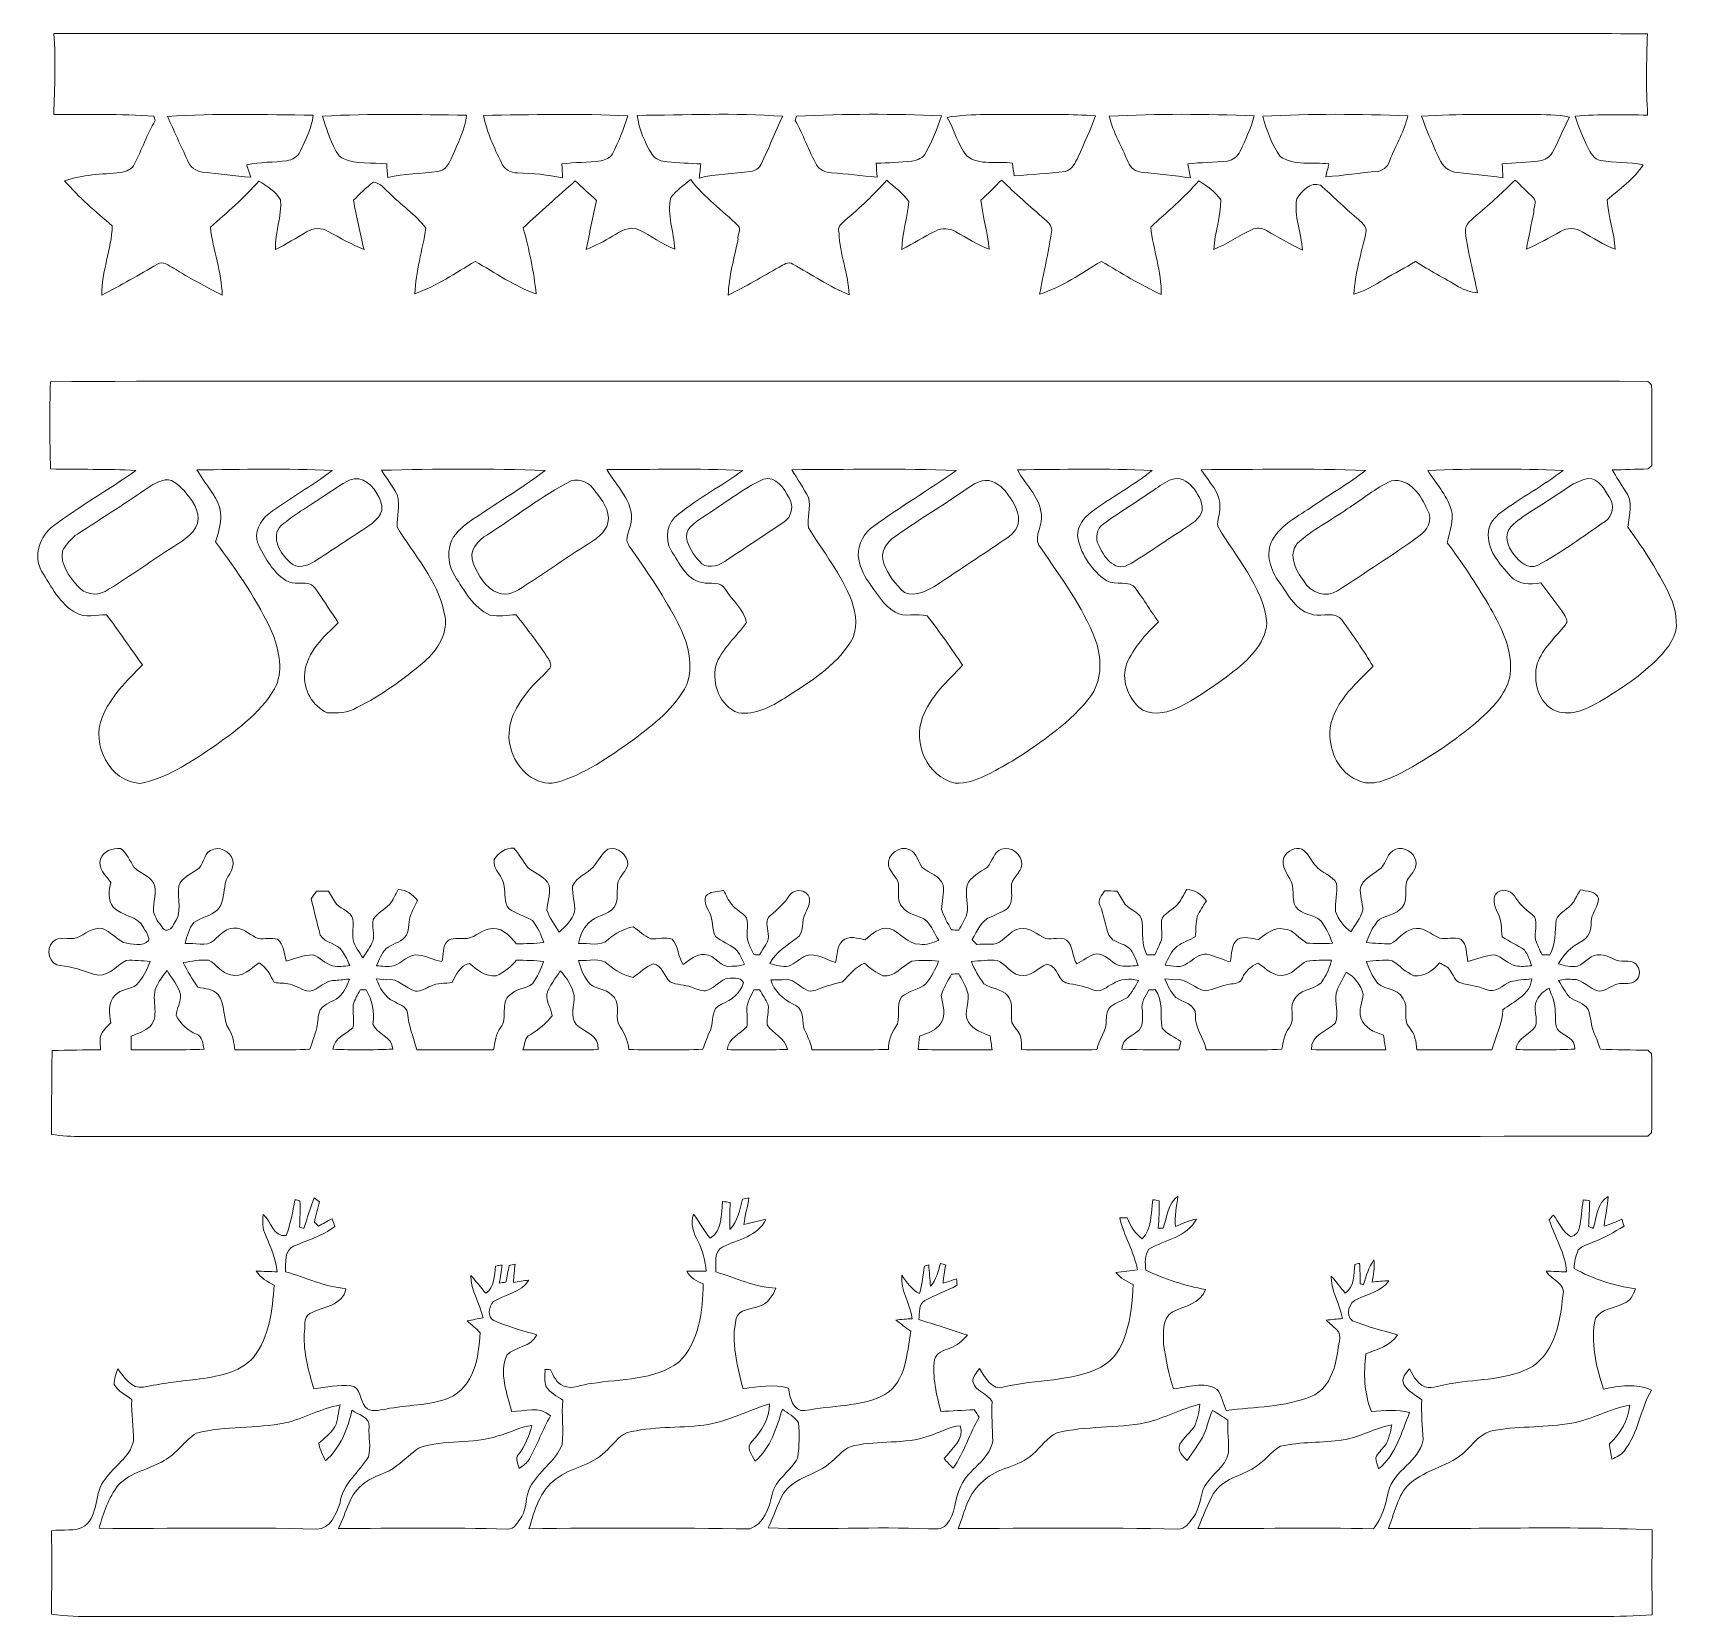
# Model space of a CAD drawing. Header units: centimetres. Extents: x -16.5 to 16.4, y -15.9 to 15.8.
import ezdxf

# ---------------------------------------------------------------- set-up
doc = ezdxf.new("R2010")
doc.units = ezdxf.units.CM
doc.header["$MEASUREMENT"] = 0
doc.layers.add('Layer 1', color=7, linetype='Continuous')

msp = doc.modelspace()

# ---------------------------------------------------------------- linework, layer by layer
at = {"layer": 'Layer 1', "color": 8, "lineweight": 9}
for points, knots in [([(-16.06364, 15.82125), (-7.36344, 15.82583), (1.33642, 15.82195), (10.03662, 15.82336), (10.03662, 15.82336), (11.95927, 15.81772), (13.88191, 15.835), (15.80455, 15.8149), (15.80455, 15.8149), (15.78303, 15.27444), (15.77386, 14.73222), (15.80843, 14.19212), (15.80843, 14.19212), (15.32442, 14.19776), (14.8397, 14.21293), (14.3571, 14.17342), (14.3571, 14.17342), (14.42342, 13.95787), (14.51514, 13.7515), (14.61039, 13.54759), (14.61039, 13.54759), (14.66649, 13.43682), (14.73175, 13.30665), (14.86828, 13.28407), (14.86828, 13.28407), (15.14838, 13.2375), (15.43695, 13.25232), (15.71776, 13.20046), (15.71776, 13.20046), (15.53855, 12.91189), (15.24539, 12.71962), (14.99845, 12.4949), (14.99845, 12.4949), (15.02173, 12.16118), (15.14133, 11.84368), (15.15967, 11.50889), (15.15967, 11.50889), (14.92648, 11.60061), (14.71799, 11.7389), (14.50033, 11.8599), (14.50033, 11.8599), (14.37015, 11.93857), (14.198, 11.94633), (14.06712, 11.8659), (14.06712, 11.8659), (13.84346, 11.74067), (13.62121, 11.61225), (13.38414, 11.51348), (13.38414, 11.51348), (13.43, 11.75795), (13.48115, 12.00137), (13.53336, 12.24478), (13.53336, 12.24478), (13.5122, 12.32628), (13.61239, 12.46633), (13.52349, 12.53724), (13.52349, 12.53724), (13.40389, 12.65789), (13.27725, 12.77113), (13.16013, 12.8939), (13.16013, 12.8939), (12.91741, 12.65965), (12.67259, 12.42788), (12.41224, 12.21339), (12.41224, 12.21339), (12.30887, 12.11214), (12.14624, 12.01548), (12.16353, 11.84967), (12.16353, 11.84967), (12.21609, 11.44116), (12.32298, 11.04252), (12.40765, 10.63965), (12.40765, 10.63965), (12.27359, 10.65199), (12.14342, 10.69221), (12.02771, 10.76135), (12.02771, 10.76135), (11.74196, 10.93245), (11.44563, 11.0852), (11.16623, 11.26653), (11.16623, 11.26653), (10.96161, 11.13812), (10.7443, 11.03193), (10.53758, 10.90705), (10.53758, 10.90705), (10.34636, 10.78993), (10.15022, 10.67457), (9.93432, 10.60895), (9.93432, 10.60895), (9.9576, 11.02876), (10.08037, 11.43057), (10.17632, 11.83697), (10.17632, 11.83697), (10.21301, 11.97244), (10.06731, 12.05711), (9.98688, 12.14036), (9.98688, 12.14036), (9.73676, 12.34744), (9.50851, 12.57992), (9.26404, 12.79265), (9.26404, 12.79265), (9.06366, 12.86461), (8.88693, 12.67447), (8.79309, 12.51748), (8.79309, 12.51748), (8.72782, 12.17246), (8.88586, 11.83415), (8.90562, 11.49019), (8.90562, 11.49019), (8.65973, 11.61261), (8.42196, 11.74948), (8.18383, 11.88601), (8.18383, 11.88601), (8.09387, 11.93928), (7.9824, 11.95092), (7.88856, 11.90083), (7.88856, 11.90083), (7.63138, 11.77841), (7.3982, 11.61014), (7.1315, 11.50713), (7.1315, 11.50713), (7.15266, 11.84226), (7.27896, 12.16294), (7.27437, 12.50055), (7.27437, 12.50055), (7.1643, 12.66318), (6.99285, 12.77148), (6.8334, 12.88049), (6.8334, 12.88049), (6.54588, 12.53971), (6.1991, 12.25466), (5.87137, 11.9541), (5.87137, 11.9541), (5.92182, 11.49972), (6.09362, 11.0651), (6.08092, 10.6026), (6.08092, 10.6026), (5.66994, 10.80051), (5.27694, 11.03405), (4.88536, 11.26724), (4.88536, 11.26724), (4.48319, 11.0337), (4.10113, 10.74724), (3.64993, 10.61283), (3.64993, 10.61283), (3.72719, 11.02594), (3.82562, 11.43516), (3.8877, 11.85073), (3.8877, 11.85073), (3.91522, 11.96327), (3.82703, 12.04652), (3.75047, 12.11214), (3.75047, 12.11214), (3.45626, 12.36543), (3.16451, 12.6219), (2.88758, 12.89425), (2.88758, 12.89425), (2.75317, 12.75702), (2.6177, 12.6212), (2.47765, 12.48961), (2.47765, 12.48961), (2.50799, 12.15906), (2.61523, 11.84085), (2.64346, 11.5096), (2.64346, 11.5096), (2.40533, 11.59673), (2.19508, 11.73855), (1.97424, 11.8599), (1.97424, 11.8599), (1.85182, 11.93363), (1.69272, 11.94069), (1.56607, 11.87366), (1.56607, 11.87366), (1.33677, 11.76113), (1.12263, 11.62037), (0.89403, 11.50642), (0.89403, 11.50642), (0.8965, 11.83274), (1.01327, 12.14283), (1.03338, 12.46562), (1.03338, 12.46562), (0.9212, 12.63778), (0.73952, 12.75067), (0.59417, 12.89248), (0.59417, 12.89248), (0.33982, 12.60285), (0.05724, 12.33968), (-0.23662, 12.09062), (-0.23662, 12.09062), (-0.30682, 12.02289), (-0.4049, 11.95798), (-0.36115, 11.8345), (-0.36115, 11.8345), (-0.35127, 11.41505), (-0.17136, 11.021), (-0.15972, 10.60084), (-0.15972, 10.60084), (-0.55659, 10.76171), (-0.91148, 11.00477), (-1.28402, 11.2122), (-1.28402, 11.2122), (-1.37645, 11.28241), (-1.47522, 11.19139), (-1.56024, 11.1547), (-1.56024, 11.1547), (-1.89573, 10.95961), (-2.22946, 10.76277), (-2.57836, 10.59237), (-2.57836, 10.59237), (-2.56072, 10.97408), (-2.45771, 11.34273), (-2.37798, 11.71421), (-2.37798, 11.71421), (-2.40867, 11.78794), (-2.30072, 11.91176), (-2.3808, 11.97914), (-2.3808, 11.97914), (-2.68913, 12.29206), (-3.06378, 12.54323), (-3.32448, 12.90201), (-3.32448, 12.90201), (-3.4656, 12.79371), (-3.61447, 12.68823), (-3.72242, 12.54429), (-3.72242, 12.54429), (-3.80567, 12.20033), (-3.66068, 11.85355), (-3.64516, 11.50924), (-3.64516, 11.50924), (-3.90057, 11.60943), (-4.11718, 11.78229), (-4.36342, 11.89871), (-4.36342, 11.89871), (-4.55356, 11.98373), (-4.73701, 11.86943), (-4.89152, 11.77065), (-4.89152, 11.77065), (-5.05768, 11.66658), (-5.23548, 11.58262), (-5.41434, 11.50325), (-5.41434, 11.50325), (-5.34908, 11.83168), (-5.28487, 12.16047), (-5.21149, 12.48714), (-5.21149, 12.48714), (-5.35578, 12.61379), (-5.49477, 12.74573), (-5.63377, 12.87767), (-5.63377, 12.87767), (-5.98478, 12.56934), (-6.33333, 12.25678), (-6.67552, 11.93822), (-6.67552, 11.93822), (-6.56052, 11.50536), (-6.46033, 11.06333), (-6.41729, 10.61671), (-6.41729, 10.61671), (-6.85579, 10.76594), (-7.23432, 11.04605), (-7.63825, 11.26688), (-7.63825, 11.26688), (-8.02948, 11.03617), (-8.41083, 10.77617), (-8.83981, 10.61883), (-8.83981, 10.61883), (-8.82394, 11.0651), (-8.6927, 11.49407), (-8.62074, 11.93081), (-8.62074, 11.93081), (-8.83064, 12.2088), (-9.12803, 12.3986), (-9.36686, 12.64801), (-9.36686, 12.64801), (-9.45647, 12.7288), (-9.54431, 12.8378), (-9.67272, 12.85121), (-9.67272, 12.85121), (-9.81948, 12.74643), (-9.93977, 12.60991), (-10.07242, 12.48855), (-10.07242, 12.48855), (-10.00257, 12.16082), (-9.93977, 11.83133), (-9.85828, 11.50607), (-9.85828, 11.50607), (-10.10628, 11.60661), (-10.34088, 11.73573), (-10.57442, 11.86555), (-10.57442, 11.86555), (-10.70565, 11.94528), (-10.87852, 11.9414), (-11.00693, 11.85849), (-11.00693, 11.85849), (-11.21189, 11.73502), (-11.41685, 11.61084), (-11.63205, 11.50607), (-11.63205, 11.50607), (-11.64087, 11.84121), (-11.50258, 12.16753), (-11.52657, 12.50055), (-11.52657, 12.50055), (-11.62535, 12.66882), (-11.80209, 12.77078), (-11.9619, 12.87379), (-11.9619, 12.87379), (-12.25647, 12.53794), (-12.5969, 12.24408), (-12.93168, 11.94986), (-12.93168, 11.94986), (-12.877, 11.49231), (-12.70837, 11.05381), (-12.69426, 10.5899), (-12.69426, 10.5899), (-13.02129, 10.76523), (-13.35255, 10.93351), (-13.66581, 11.13283), (-13.66581, 11.13283), (-13.76671, 11.17516), (-13.88101, 11.29475), (-13.99143, 11.21256), (-13.99143, 11.21256), (-14.35867, 11.00195), (-14.72238, 10.78428), (-15.10197, 10.59555), (-15.10197, 10.59555), (-15.10973, 11.0658), (-14.90759, 11.50748), (-14.89242, 11.97667), (-14.89242, 11.97667), (-15.2258, 12.26066), (-15.55847, 12.54853), (-15.84845, 12.87767), (-15.84845, 12.87767), (-15.48897, 13.00608), (-15.10373, 13.00678), (-14.72838, 13.04453), (-14.72838, 13.04453), (-14.61514, 13.05582), (-14.49978, 13.11085), (-14.45004, 13.2188), (-14.45004, 13.2188), (-14.29482, 13.49891), (-14.20345, 13.81112), (-14.03411, 14.08487), (-14.03411, 14.08487), (-14.04152, 14.10675), (-14.05669, 14.15049), (-14.0641, 14.17271), (-14.0641, 14.17271), (-14.72873, 14.21858), (-15.39513, 14.19741), (-16.06082, 14.202), (-16.06082, 14.202), (-16.05094, 14.74104), (-16.01602, 15.28361), (-16.06364, 15.82125), (-16.06364, 15.82125), (-16.06364, 15.82125), (-16.06364, 15.82125), (-16.06364, 15.82125)], [0, 0, 0, 0, 0.01098901, 0.01098901, 0.01098901, 0.01098901, 0.02197802, 0.02197802, 0.02197802, 0.02197802, 0.03296703, 0.03296703, 0.03296703, 0.03296703, 0.04395604, 0.04395604, 0.04395604, 0.04395604, 0.05494505, 0.05494505, 0.05494505, 0.05494505, 0.06593407, 0.06593407, 0.06593407, 0.06593407, 0.07692308, 0.07692308, 0.07692308, 0.07692308, 0.08791209, 0.08791209, 0.08791209, 0.08791209, 0.0989011, 0.0989011, 0.0989011, 0.0989011, 0.10989011, 0.10989011, 0.10989011, 0.10989011, 0.12087912, 0.12087912, 0.12087912, 0.12087912, 0.13186813, 0.13186813, 0.13186813, 0.13186813, 0.14285714, 0.14285714, 0.14285714, 0.14285714, 0.15384615, 0.15384615, 0.15384615, 0.15384615, 0.16483516, 0.16483516, 0.16483516, 0.16483516, 0.17582418, 0.17582418, 0.17582418, 0.17582418, 0.18681319, 0.18681319, 0.18681319, 0.18681319, 0.1978022, 0.1978022, 0.1978022, 0.1978022, 0.20879121, 0.20879121, 0.20879121, 0.20879121, 0.21978022, 0.21978022, 0.21978022, 0.21978022, 0.23076923, 0.23076923, 0.23076923, 0.23076923, 0.24175824, 0.24175824, 0.24175824, 0.24175824, 0.25274725, 0.25274725, 0.25274725, 0.25274725, 0.26373626, 0.26373626, 0.26373626, 0.26373626, 0.27472527, 0.27472527, 0.27472527, 0.27472527, 0.28571429, 0.28571429, 0.28571429, 0.28571429, 0.2967033, 0.2967033, 0.2967033, 0.2967033, 0.30769231, 0.30769231, 0.30769231, 0.30769231, 0.31868132, 0.31868132, 0.31868132, 0.31868132, 0.32967033, 0.32967033, 0.32967033, 0.32967033, 0.34065934, 0.34065934, 0.34065934, 0.34065934, 0.35164835, 0.35164835, 0.35164835, 0.35164835, 0.36263736, 0.36263736, 0.36263736, 0.36263736, 0.37362637, 0.37362637, 0.37362637, 0.37362637, 0.38461538, 0.38461538, 0.38461538, 0.38461538, 0.3956044, 0.3956044, 0.3956044, 0.3956044, 0.40659341, 0.40659341, 0.40659341, 0.40659341, 0.41758242, 0.41758242, 0.41758242, 0.41758242, 0.42857143, 0.42857143, 0.42857143, 0.42857143, 0.43956044, 0.43956044, 0.43956044, 0.43956044, 0.45054945, 0.45054945, 0.45054945, 0.45054945, 0.46153846, 0.46153846, 0.46153846, 0.46153846, 0.47252747, 0.47252747, 0.47252747, 0.47252747, 0.48351648, 0.48351648, 0.48351648, 0.48351648, 0.49450549, 0.49450549, 0.49450549, 0.49450549, 0.50549451, 0.50549451, 0.50549451, 0.50549451, 0.51648352, 0.51648352, 0.51648352, 0.51648352, 0.52747253, 0.52747253, 0.52747253, 0.52747253, 0.53846154, 0.53846154, 0.53846154, 0.53846154, 0.54945055, 0.54945055, 0.54945055, 0.54945055, 0.56043956, 0.56043956, 0.56043956, 0.56043956, 0.57142857, 0.57142857, 0.57142857, 0.57142857, 0.58241758, 0.58241758, 0.58241758, 0.58241758, 0.59340659, 0.59340659, 0.59340659, 0.59340659, 0.6043956, 0.6043956, 0.6043956, 0.6043956, 0.61538462, 0.61538462, 0.61538462, 0.61538462, 0.62637363, 0.62637363, 0.62637363, 0.62637363, 0.63736264, 0.63736264, 0.63736264, 0.63736264, 0.64835165, 0.64835165, 0.64835165, 0.64835165, 0.65934066, 0.65934066, 0.65934066, 0.65934066, 0.67032967, 0.67032967, 0.67032967, 0.67032967, 0.68131868, 0.68131868, 0.68131868, 0.68131868, 0.69230769, 0.69230769, 0.69230769, 0.69230769, 0.7032967, 0.7032967, 0.7032967, 0.7032967, 0.71428571, 0.71428571, 0.71428571, 0.71428571, 0.72527473, 0.72527473, 0.72527473, 0.72527473, 0.73626374, 0.73626374, 0.73626374, 0.73626374, 0.74725275, 0.74725275, 0.74725275, 0.74725275, 0.75824176, 0.75824176, 0.75824176, 0.75824176, 0.76923077, 0.76923077, 0.76923077, 0.76923077, 0.78021978, 0.78021978, 0.78021978, 0.78021978, 0.79120879, 0.79120879, 0.79120879, 0.79120879, 0.8021978, 0.8021978, 0.8021978, 0.8021978, 0.81318681, 0.81318681, 0.81318681, 0.81318681, 0.82417582, 0.82417582, 0.82417582, 0.82417582, 0.83516484, 0.83516484, 0.83516484, 0.83516484, 0.84615385, 0.84615385, 0.84615385, 0.84615385, 0.85714286, 0.85714286, 0.85714286, 0.85714286, 0.86813187, 0.86813187, 0.86813187, 0.86813187, 0.87912088, 0.87912088, 0.87912088, 0.87912088, 0.89010989, 0.89010989, 0.89010989, 0.89010989, 0.9010989, 0.9010989, 0.9010989, 0.9010989, 0.91208791, 0.91208791, 0.91208791, 0.91208791, 0.92307692, 0.92307692, 0.92307692, 0.92307692, 0.93406593, 0.93406593, 0.93406593, 0.93406593, 0.94505495, 0.94505495, 0.94505495, 0.94505495, 0.95604396, 0.95604396, 0.95604396, 0.95604396, 0.96703297, 0.96703297, 0.96703297, 0.96703297, 0.97802198, 0.97802198, 0.97802198, 0.97802198, 1, 1, 1, 1]), ([(-13.7907, 14.16601), (-13.65029, 13.87779), (-13.53176, 13.57934), (-13.38606, 13.29359), (-13.38606, 13.29359), (-13.34831, 13.14684), (-13.20826, 13.06605), (-13.06927, 13.04771), (-13.06927, 13.04771), (-12.75494, 13.01419), (-12.44097, 12.97539), (-12.12558, 12.95105), (-12.12558, 12.95105), (-12.15169, 13.03218), (-12.17744, 13.11297), (-12.20178, 13.19446), (-12.20178, 13.19446), (-11.94002, 13.26078), (-11.66697, 13.24209), (-11.40133, 13.27948), (-11.40133, 13.27948), (-11.29162, 13.29677), (-11.1872, 13.35991), (-11.13851, 13.46257), (-11.13851, 13.46257), (-11.0295, 13.69576), (-10.90497, 13.9293), (-10.8764, 14.18965), (-10.8764, 14.18965), (-11.84724, 14.20058), (-12.82091, 14.23022), (-13.7907, 14.16601), (-13.7907, 14.16601), (-13.7907, 14.16601), (-13.7907, 14.16601), (-13.7907, 14.16601)], [0, 0, 0, 0, 0.1, 0.1, 0.1, 0.1, 0.2, 0.2, 0.2, 0.2, 0.3, 0.3, 0.3, 0.3, 0.4, 0.4, 0.4, 0.4, 0.5, 0.5, 0.5, 0.5, 0.6, 0.6, 0.6, 0.6, 0.7, 0.7, 0.7, 0.7, 0.8, 0.8, 0.8, 0.8, 1, 1, 1, 1]), ([(-10.68625, 14.1706), (-10.61922, 13.93812), (-10.53985, 13.70775), (-10.42908, 13.49185), (-10.42908, 13.49185), (-10.39521, 13.42447), (-10.35005, 13.35709), (-10.27844, 13.3257), (-10.27844, 13.3257), (-10.00821, 13.19517), (-9.6953, 13.25338), (-9.40602, 13.21739), (-9.40602, 13.21739), (-9.39826, 13.12673), (-9.39015, 13.03642), (-9.38203, 12.94575), (-9.38203, 12.94575), (-9.05607, 13.02442), (-8.71775, 13.02019), (-8.38649, 13.06146), (-8.38649, 13.06146), (-8.23057, 13.08193), (-8.14449, 13.23327), (-8.09722, 13.36521), (-8.09722, 13.36521), (-7.9808, 13.63191), (-7.84286, 13.89684), (-7.80794, 14.19), (-7.80794, 14.19), (-8.76714, 14.20235), (-9.72811, 14.22528), (-10.68625, 14.1706), (-10.68625, 14.1706), (-10.68625, 14.1706), (-10.68625, 14.1706), (-10.68625, 14.1706)], [0, 0, 0, 0, 0.1, 0.1, 0.1, 0.1, 0.2, 0.2, 0.2, 0.2, 0.3, 0.3, 0.3, 0.3, 0.4, 0.4, 0.4, 0.4, 0.5, 0.5, 0.5, 0.5, 0.6, 0.6, 0.6, 0.6, 0.7, 0.7, 0.7, 0.7, 0.8, 0.8, 0.8, 0.8, 1, 1, 1, 1]), ([(-7.46786, 14.18541), (-7.40577, 13.85133), (-7.25796, 13.5416), (-7.11155, 13.23785), (-7.11155, 13.23785), (-7.05546, 13.11509), (-6.92811, 13.03289), (-6.79264, 13.03642), (-6.79264, 13.03642), (-6.4889, 13.03113), (-6.18763, 12.99832), (-5.89024, 12.93835), (-5.89024, 12.93835), (-5.89482, 13.03183), (-5.89765, 13.12426), (-5.90223, 13.21739), (-5.90223, 13.21739), (-5.64294, 13.24879), (-5.38118, 13.24456), (-5.12189, 13.27807), (-5.12189, 13.27807), (-5.03193, 13.29677), (-4.93421, 13.33487), (-4.88905, 13.42095), (-4.88905, 13.42095), (-4.76735, 13.66295), (-4.66469, 13.91448), (-4.58708, 14.17413), (-4.58708, 14.17413), (-5.54593, 14.23022), (-6.5083, 14.19988), (-7.46786, 14.18541), (-7.46786, 14.18541), (-7.46786, 14.18541), (-7.46786, 14.18541), (-7.46786, 14.18541)], [0, 0, 0, 0, 0.1, 0.1, 0.1, 0.1, 0.2, 0.2, 0.2, 0.2, 0.3, 0.3, 0.3, 0.3, 0.4, 0.4, 0.4, 0.4, 0.5, 0.5, 0.5, 0.5, 0.6, 0.6, 0.6, 0.6, 0.7, 0.7, 0.7, 0.7, 0.8, 0.8, 0.8, 0.8, 1, 1, 1, 1]), ([(-4.39799, 14.18577), (-4.35495, 13.90707), (-4.24806, 13.64073), (-4.09672, 13.40401), (-4.09672, 13.40401), (-4.03357, 13.29994), (-3.9048, 13.26925), (-3.79227, 13.25479), (-3.79227, 13.25479), (-3.57002, 13.2368), (-3.34636, 13.22974), (-3.1234, 13.21457), (-3.1234, 13.21457), (-3.13716, 13.12214), (-3.14492, 13.0276), (-3.15692, 12.93446), (-3.15692, 12.93446), (-2.8186, 13.01772), (-2.46653, 13.01596), (-2.12328, 13.06711), (-2.12328, 13.06711), (-2.0379, 13.08228), (-1.95359, 13.12567), (-1.92043, 13.21069), (-1.92043, 13.21069), (-1.76027, 13.52255), (-1.64491, 13.85557), (-1.4851, 14.16813), (-1.4851, 14.16813), (-2.45348, 14.23974), (-3.42785, 14.19459), (-4.39799, 14.18577), (-4.39799, 14.18577), (-4.39799, 14.18577), (-4.39799, 14.18577), (-4.39799, 14.18577)], [0, 0, 0, 0, 0.1, 0.1, 0.1, 0.1, 0.2, 0.2, 0.2, 0.2, 0.3, 0.3, 0.3, 0.3, 0.4, 0.4, 0.4, 0.4, 0.5, 0.5, 0.5, 0.5, 0.6, 0.6, 0.6, 0.6, 0.7, 0.7, 0.7, 0.7, 0.8, 0.8, 0.8, 0.8, 1, 1, 1, 1]), ([(-1.21205, 14.17271), (-1.21805, 14.1512), (-1.2304, 14.10851), (-1.23639, 14.08699), (-1.23639, 14.08699), (-1.07588, 13.79912), (-0.97146, 13.48374), (-0.80847, 13.19764), (-0.80847, 13.19764), (-0.75485, 13.08757), (-0.62573, 13.05018), (-0.51285, 13.03959), (-0.51285, 13.03959), (-0.20875, 13.01596), (0.09429, 12.97821), (0.39873, 12.9521), (0.39873, 12.9521), (0.39379, 13.04418), (0.38709, 13.13696), (0.38427, 13.22868), (0.38427, 13.22868), (0.62134, 13.24068), (0.85946, 13.24526), (1.09582, 13.27278), (1.09582, 13.27278), (1.20589, 13.28971), (1.32477, 13.33628), (1.37593, 13.44317), (1.37593, 13.44317), (1.50469, 13.676), (1.60029, 13.92577), (1.69025, 14.17554), (1.69025, 14.17554), (0.72435, 14.22281), (-0.24579, 14.21434), (-1.21205, 14.17271), (-1.21205, 14.17271), (-1.21205, 14.17271), (-1.21205, 14.17271), (-1.21205, 14.17271)], [0, 0, 0, 0, 0.09090909, 0.09090909, 0.09090909, 0.09090909, 0.18181818, 0.18181818, 0.18181818, 0.18181818, 0.27272727, 0.27272727, 0.27272727, 0.27272727, 0.36363636, 0.36363636, 0.36363636, 0.36363636, 0.45454545, 0.45454545, 0.45454545, 0.45454545, 0.54545455, 0.54545455, 0.54545455, 0.54545455, 0.63636364, 0.63636364, 0.63636364, 0.63636364, 0.72727273, 0.72727273, 0.72727273, 0.72727273, 0.81818182, 0.81818182, 0.81818182, 0.81818182, 1, 1, 1, 1]), ([(1.80244, 14.14731), (1.94496, 13.89684), (2.0141, 13.60474), (2.19367, 13.3765), (2.19367, 13.3765), (2.4452, 13.1733), (2.81032, 13.28125), (3.1063, 13.22868), (3.1063, 13.22868), (3.1183, 13.14401), (3.13064, 13.0597), (3.14334, 12.97468), (3.14334, 12.97468), (3.48342, 13.00573), (3.82456, 13.02654), (4.16393, 13.06429), (4.16393, 13.06429), (4.30151, 13.09921), (4.36678, 13.24103), (4.42181, 13.3585), (4.42181, 13.3585), (4.53646, 13.6305), (4.67405, 13.89296), (4.76471, 14.17448), (4.76471, 14.17448), (4.28917, 14.21822), (3.81045, 14.19635), (3.33384, 14.20305), (3.33384, 14.20305), (2.82337, 14.19847), (2.30867, 14.22704), (1.80244, 14.14731), (1.80244, 14.14731), (1.80244, 14.14731), (1.80244, 14.14731), (1.80244, 14.14731)], [0, 0, 0, 0, 0.1, 0.1, 0.1, 0.1, 0.2, 0.2, 0.2, 0.2, 0.3, 0.3, 0.3, 0.3, 0.4, 0.4, 0.4, 0.4, 0.5, 0.5, 0.5, 0.5, 0.6, 0.6, 0.6, 0.6, 0.7, 0.7, 0.7, 0.7, 0.8, 0.8, 0.8, 0.8, 1, 1, 1, 1]), ([(5.0434, 14.1706), (5.1196, 13.84604), (5.29, 13.55606), (5.42158, 13.25232), (5.42158, 13.25232), (5.4625, 13.13378), (5.5768, 13.06111), (5.69781, 13.0463), (5.69781, 13.0463), (6.02201, 13.01631), (6.34586, 12.97962), (6.669, 12.93799), (6.669, 12.93799), (6.65172, 13.03077), (6.62632, 13.12496), (6.61291, 13.21739), (6.61291, 13.21739), (6.87538, 13.24844), (7.14032, 13.24315), (7.40384, 13.27384), (7.40384, 13.27384), (7.51814, 13.28548), (7.6088, 13.36909), (7.65749, 13.46963), (7.65749, 13.46963), (7.77108, 13.69611), (7.87374, 13.92965), (7.93972, 14.17483), (7.93972, 14.17483), (6.97557, 14.21963), (6.00719, 14.21822), (5.0434, 14.1706), (5.0434, 14.1706), (5.0434, 14.1706), (5.0434, 14.1706), (5.0434, 14.1706)], [0, 0, 0, 0, 0.1, 0.1, 0.1, 0.1, 0.2, 0.2, 0.2, 0.2, 0.3, 0.3, 0.3, 0.3, 0.4, 0.4, 0.4, 0.4, 0.5, 0.5, 0.5, 0.5, 0.6, 0.6, 0.6, 0.6, 0.7, 0.7, 0.7, 0.7, 0.8, 0.8, 0.8, 0.8, 1, 1, 1, 1]), ([(8.11398, 14.17025), (8.18665, 13.88838), (8.29037, 13.60333), (8.46182, 13.36662), (8.46182, 13.36662), (8.73981, 13.16412), (9.11446, 13.26466), (9.43479, 13.21492), (9.43479, 13.21492), (9.41433, 13.12955), (9.38998, 13.04524), (9.37657, 12.95845), (9.37657, 12.95845), (9.72053, 12.98033), (10.06273, 13.04241), (10.40739, 13.06676), (10.40739, 13.06676), (10.54604, 13.08087), (10.64023, 13.19905), (10.66951, 13.33063), (10.66951, 13.33063), (10.78558, 13.61145), (10.94433, 13.87568), (11.01206, 14.17448), (11.01206, 14.17448), (10.04756, 14.21999), (9.07848, 14.21822), (8.11398, 14.17025), (8.11398, 14.17025), (8.11398, 14.17025), (8.11398, 14.17025), (8.11398, 14.17025)], [0, 0, 0, 0, 0.11111111, 0.11111111, 0.11111111, 0.11111111, 0.22222222, 0.22222222, 0.22222222, 0.22222222, 0.33333333, 0.33333333, 0.33333333, 0.33333333, 0.44444444, 0.44444444, 0.44444444, 0.44444444, 0.55555556, 0.55555556, 0.55555556, 0.55555556, 0.66666667, 0.66666667, 0.66666667, 0.66666667, 0.77777778, 0.77777778, 0.77777778, 0.77777778, 1, 1, 1, 1]), ([(11.28829, 14.17095), (11.38071, 13.90178), (11.49925, 13.64249), (11.61214, 13.38143), (11.61214, 13.38143), (11.67528, 13.23433), (11.77583, 13.08016), (11.94692, 13.05194), (11.94692, 13.05194), (12.26866, 13.01419), (12.59251, 12.9895), (12.91353, 12.94046), (12.91353, 12.94046), (12.90683, 13.03254), (12.90577, 13.12391), (12.90048, 13.21563), (12.90048, 13.21563), (13.15095, 13.23538), (13.40248, 13.24385), (13.6526, 13.27772), (13.6526, 13.27772), (13.75103, 13.29677), (13.85298, 13.34439), (13.90096, 13.43753), (13.90096, 13.43753), (14.03113, 13.66683), (14.11686, 13.91801), (14.24633, 14.14802), (14.24633, 14.14802), (14.0015, 14.21364), (13.74397, 14.19635), (13.49385, 14.20411), (13.49385, 14.20411), (12.75866, 14.1967), (12.02206, 14.22105), (11.28829, 14.17095)], [0, 0, 0, 0, 0.1, 0.1, 0.1, 0.1, 0.2, 0.2, 0.2, 0.2, 0.3, 0.3, 0.3, 0.3, 0.4, 0.4, 0.4, 0.4, 0.5, 0.5, 0.5, 0.5, 0.6, 0.6, 0.6, 0.6, 0.7, 0.7, 0.7, 0.7, 0.8, 0.8, 0.8, 0.8, 1, 1, 1, 1]), ([(-16.13173, 8.86235), (-11.53645, 8.88881), (-6.94116, 8.86623), (-2.34588, 8.87364), (-2.34588, 8.87364), (3.70744, 8.87082), (9.76076, 8.87964), (15.81407, 8.86905), (15.81407, 8.86905), (15.83841, 8.84436), (15.86311, 8.81966), (15.88851, 8.79497), (15.88851, 8.79497), (15.89451, 8.25875), (15.89415, 7.72253), (15.88957, 7.1863), (15.88957, 7.1863), (15.86381, 7.16337), (15.83877, 7.14044), (15.81372, 7.11751), (15.81372, 7.11751), (15.57454, 7.11187), (15.33606, 7.10552), (15.09758, 7.09846), (15.09758, 7.09846), (15.18295, 6.95912), (15.27432, 6.824), (15.35864, 6.68289), (15.35864, 6.68289), (15.52656, 6.4744), (15.44648, 6.19147), (15.41014, 5.9537), (15.41014, 5.9537), (15.67825, 5.59175), (15.9252, 5.21322), (16.13898, 4.81634), (16.13898, 4.81634), (16.25681, 4.58492), (16.38098, 4.34186), (16.37887, 4.0741), (16.37887, 4.0741), (16.41732, 3.78094), (16.2113, 3.5407), (16.02715, 3.34208), (16.02715, 3.34208), (15.68531, 2.99248), (15.27185, 2.7212), (14.85487, 2.47037), (14.85487, 2.47037), (14.59487, 2.32185), (14.28972, 2.16875), (13.98598, 2.27528), (13.98598, 2.27528), (13.61803, 2.41393), (13.50867, 2.88136), (13.60039, 3.22708), (13.60039, 3.22708), (13.71152, 3.53435), (13.96763, 3.75342), (14.16554, 4.0039), (14.16554, 4.0039), (14.22022, 4.06069), (14.18071, 4.14007), (14.14614, 4.19545), (14.14614, 4.19545), (14.00185, 4.42017), (13.83464, 4.62831), (13.67095, 4.83822), (13.67095, 4.83822), (13.45858, 4.8107), (13.21163, 4.79765), (13.06205, 4.98391), (13.06205, 4.98391), (12.84051, 5.22451), (12.58721, 5.51132), (12.62531, 5.86303), (12.62531, 5.86303), (12.63484, 6.02531), (12.75161, 6.15161), (12.87085, 6.24933), (12.87085, 6.24933), (13.27725, 6.5439), (13.72104, 6.78449), (14.12074, 7.08858), (14.12074, 7.08858), (13.21763, 7.12245), (12.31311, 7.12316), (11.41035, 7.08929), (11.41035, 7.08929), (11.57333, 6.83353), (11.78606, 6.60351), (11.88131, 6.31), (11.88131, 6.31), (11.94234, 6.08176), (11.84638, 5.86127), (11.80228, 5.64149), (11.80228, 5.64149), (12.10179, 5.24744), (12.3692, 4.8301), (12.62602, 4.40677), (12.62602, 4.40677), (12.85638, 4.00425), (13.08816, 3.57068), (13.06734, 3.09161), (13.06734, 3.09161), (13.049, 2.72613), (12.79782, 2.43968), (12.54841, 2.19944), (12.54841, 2.19944), (12.04782, 1.74224), (11.47914, 1.363), (10.8833, 1.04233), (10.8833, 1.04233), (10.61766, 0.91321), (10.28921, 0.74882), (10.0017, 0.90086), (10.0017, 0.90086), (9.63482, 1.04938), (9.4503, 1.46636), (9.45348, 1.84278), (9.45348, 1.84278), (9.47676, 2.40511), (9.95337, 2.80198), (10.31849, 3.1731), (10.31849, 3.1731), (10.12305, 3.48672), (9.91844, 3.7954), (9.69972, 4.09244), (9.69972, 4.09244), (9.57166, 4.28047), (9.30531, 4.16053), (9.12434, 4.20427), (9.12434, 4.20427), (8.79202, 4.2646), (8.62093, 4.60009), (8.44418, 4.84915), (8.44418, 4.84915), (8.27203, 5.08728), (8.15068, 5.4263), (8.30836, 5.69864), (8.30836, 5.69864), (8.48122, 6.0172), (8.83012, 6.17207), (9.11305, 6.37492), (9.11305, 6.37492), (9.46266, 6.61621), (9.83483, 6.82576), (10.16927, 7.08929), (10.16927, 7.08929), (9.07389, 7.12951), (7.97746, 7.10728), (6.88208, 7.10375), (6.88208, 7.10375), (7.03237, 6.8614), (7.2712, 6.64761), (7.25603, 6.33752), (7.25603, 6.33752), (7.25744, 6.21475), (7.19358, 6.09446), (7.21369, 5.97275), (7.21369, 5.97275), (7.564, 5.34621), (8.1168, 4.78988), (8.19547, 4.04235), (8.19547, 4.04235), (8.16443, 3.59714), (7.80565, 3.29164), (7.48251, 3.03235), (7.48251, 3.03235), (7.13291, 2.77305), (6.77484, 2.51976), (6.3829, 2.3282), (6.3829, 2.3282), (6.1476, 2.23048), (5.84209, 2.1751), (5.63431, 2.35466), (5.63431, 2.35466), (5.41276, 2.56844), (5.27624, 2.91663), (5.39018, 3.21755), (5.39018, 3.21755), (5.52495, 3.55022), (5.77648, 3.81375), (6.02554, 4.06422), (6.02554, 4.06422), (5.85479, 4.30164), (5.70733, 4.55599), (5.52353, 4.78353), (5.52353, 4.78353), (5.3408, 4.89113), (5.09173, 4.7666), (4.92522, 4.92676), (4.92522, 4.92676), (4.66628, 5.13808), (4.45779, 5.4464), (4.40629, 5.77943), (4.40629, 5.77943), (4.40805, 5.96957), (4.5347, 6.14243), (4.6804, 6.25391), (4.6804, 6.25391), (5.07551, 6.54883), (5.51718, 6.77849), (5.90065, 7.09), (5.90065, 7.09), (5.00248, 7.12527), (4.10325, 7.11293), (3.20473, 7.09917), (3.20473, 7.09917), (3.37759, 6.7852), (3.69262, 6.52061), (3.69085, 6.13608), (3.69085, 6.13608), (3.68768, 5.9343), (3.50071, 5.6997), (3.68662, 5.52331), (3.68662, 5.52331), (4.07538, 4.93911), (4.51142, 4.37184), (4.764, 3.71038), (4.764, 3.71038), (4.88854, 3.35655), (4.90582, 2.93286), (4.69592, 2.6076), (4.69592, 2.6076), (4.27752, 2.04563), (3.68203, 1.65545), (3.10383, 1.27551), (3.10383, 1.27551), (2.74365, 1.09101), (2.38734, 0.82184), (1.9626, 0.83666), (1.9626, 0.83666), (1.4038, 0.96189), (1.10887, 1.63746), (1.31066, 2.15287), (1.31066, 2.15287), (1.46483, 2.57373), (1.80914, 2.87889), (2.11112, 3.19357), (2.11112, 3.19357), (1.88216, 3.528), (1.65392, 3.86596), (1.39956, 4.18064), (1.39956, 4.18064), (1.19636, 4.24167), (0.95718, 4.14218), (0.7628, 4.25648), (0.7628, 4.25648), (0.52538, 4.39054), (0.38638, 4.64207), (0.23187, 4.85691), (0.23187, 4.85691), (0.11863, 5.01178), (0.04948, 5.19452), (0.02126, 5.38396), (0.02126, 5.38396), (0.02585, 5.6175), (0.13732, 5.84963), (0.33735, 5.97698), (0.33735, 5.97698), (0.87287, 6.36715), (1.44437, 6.70511), (1.98447, 7.08823), (1.98447, 7.08823), (0.88839, 7.13056), (-0.2091, 7.10728), (-1.30554, 7.1034), (-1.30554, 7.1034), (-1.19618, 6.91678), (-1.06847, 6.74075), (-0.97181, 6.54601), (-0.97181, 6.54601), (-0.91395, 6.34846), (-1.01308, 6.13573), (-0.9711, 5.93818), (-0.9711, 5.93818), (-0.67336, 5.45805), (-0.31247, 5.00967), (-0.10715, 4.47768), (-0.10715, 4.47768), (-0.01649, 4.21627), (0.02197, 3.903), (-0.12867, 3.65606), (-0.12867, 3.65606), (-0.44723, 3.16181), (-0.96158, 2.84784), (-1.44665, 2.53881), (-1.44665, 2.53881), (-1.72252, 2.36348), (-2.03367, 2.19415), (-2.3741, 2.24353), (-2.3741, 2.24353), (-2.7484, 2.37759), (-2.90115, 2.81821), (-2.82566, 3.18157), (-2.82566, 3.18157), (-2.71383, 3.52765), (-2.41044, 3.75766), (-2.21147, 4.0487), (-2.21147, 4.0487), (-2.26262, 4.30658), (-2.49334, 4.49426), (-2.63339, 4.70733), (-2.63339, 4.70733), (-2.7237, 4.89043), (-2.94278, 4.80788), (-3.09941, 4.84703), (-3.09941, 4.84703), (-3.42432, 4.90806), (-3.55697, 5.24567), (-3.71995, 5.48944), (-3.71995, 5.48944), (-3.85612, 5.72933), (-3.80038, 6.05353), (-3.56896, 6.2144), (-3.56896, 6.2144), (-3.16362, 6.53755), (-2.70395, 6.78484), (-2.28379, 7.08753), (-2.28379, 7.08753), (-3.18937, 7.12915), (-4.09636, 7.10763), (-5.0023, 7.10411), (-5.0023, 7.10411), (-4.81744, 6.77638), (-4.45937, 6.47228), (-4.51652, 6.05847), (-4.51652, 6.05847), (-4.53381, 5.93747), (-4.59237, 5.82564), (-4.60683, 5.70428), (-4.60683, 5.70428), (-4.58355, 5.58187), (-4.48301, 5.49226), (-4.42374, 5.38643), (-4.42374, 5.38643), (-4.09777, 4.92535), (-3.78803, 4.45087), (-3.53686, 3.94428), (-3.53686, 3.94428), (-3.37105, 3.59785), (-3.26875, 3.1791), (-3.40598, 2.80586), (-3.40598, 2.80586), (-3.63775, 2.33138), (-4.0759, 2.0107), (-4.48336, 1.69673), (-4.48336, 1.69673), (-4.9649, 1.36371), (-5.45244, 1.00352), (-6.02641, 0.84759), (-6.02641, 0.84759), (-6.42223, 0.76892), (-6.78523, 1.10618), (-6.90165, 1.46107), (-6.90165, 1.46107), (-7.05546, 1.8523), (-6.89036, 2.27987), (-6.64271, 2.58961), (-6.64271, 2.58961), (-6.51007, 2.79422), (-6.31181, 2.93992), (-6.15412, 3.1223), (-6.15412, 3.1223), (-6.09555, 3.17804), (-6.13612, 3.26306), (-6.17034, 3.32056), (-6.17034, 3.32056), (-6.37248, 3.62466), (-6.59121, 3.91746), (-6.82016, 4.2018), (-6.82016, 4.2018), (-6.99337, 4.2018), (-7.17188, 4.15771), (-7.34262, 4.19828), (-7.34262, 4.19828), (-7.67635, 4.34785), (-7.8545, 4.68652), (-8.04289, 4.97862), (-8.04289, 4.97862), (-8.1653, 5.16806), (-8.19105, 5.41042), (-8.13179, 5.62632), (-8.13179, 5.62632), (-8.07182, 5.81541), (-7.90636, 5.94558), (-7.75573, 6.06306), (-7.75573, 6.06306), (-7.25055, 6.40737), (-6.72315, 6.72028), (-6.23525, 7.08929), (-6.23525, 7.08929), (-7.3271, 7.12316), (-8.42071, 7.12139), (-9.51291, 7.09176), (-9.51291, 7.09176), (-9.4092, 6.92066), (-9.2702, 6.77003), (-9.19083, 6.58482), (-9.19083, 6.58482), (-9.13579, 6.37915), (-9.2067, 6.16889), (-9.19753, 5.96181), (-9.19753, 5.96181), (-8.86803, 5.40019), (-8.38085, 4.89607), (-8.25455, 4.23673), (-8.25455, 4.23673), (-8.1519, 3.85255), (-8.38332, 3.50083), (-8.65919, 3.262), (-8.65919, 3.262), (-9.06982, 2.90817), (-9.51679, 2.59102), (-10.00116, 2.34619), (-10.00116, 2.34619), (-10.18002, 2.24248), (-10.39486, 2.23013), (-10.59594, 2.24424), (-10.59594, 2.24424), (-10.89651, 2.37971), (-11.07854, 2.71485), (-11.04397, 3.0394), (-11.04397, 3.0394), (-11.00269, 3.46238), (-10.66226, 3.76612), (-10.37334, 4.04376), (-10.37334, 4.04376), (-10.51022, 4.2519), (-10.64956, 4.45863), (-10.78679, 4.66606), (-10.78679, 4.66606), (-10.83548, 4.72885), (-10.88134, 4.80999), (-10.966, 4.82481), (-10.966, 4.82481), (-11.13887, 4.8548), (-11.33572, 4.79306), (-11.47859, 4.92712), (-11.47859, 4.92712), (-11.70895, 5.10386), (-11.85747, 5.36809), (-11.98059, 5.62526), (-11.98059, 5.62526), (-12.06808, 5.85139), (-11.9365, 6.08352), (-11.76363, 6.22357), (-11.76363, 6.22357), (-11.35477, 6.53014), (-10.90356, 6.77496), (-10.4961, 7.084), (-10.4961, 7.084), (-11.39639, 7.13162), (-12.29845, 7.11046), (-13.19944, 7.09917), (-13.19944, 7.09917), (-13.06538, 6.87868), (-12.90028, 6.67725), (-12.77928, 6.449), (-12.77928, 6.449), (-12.66922, 6.19782), (-12.74788, 5.91278), (-12.82655, 5.66336), (-12.82655, 5.66336), (-12.39969, 5.07669), (-11.97565, 4.47803), (-11.68144, 3.81198), (-11.68144, 3.81198), (-11.55444, 3.4705), (-11.46765, 3.05986), (-11.64722, 2.72261), (-11.64722, 2.72261), (-11.94884, 2.21249), (-12.44908, 1.86677), (-12.92075, 1.52775), (-12.92075, 1.52775), (-13.36313, 1.242), (-13.81186, 0.92591), (-14.34103, 0.83207), (-14.34103, 0.83207), (-14.95133, 0.86982), (-15.31258, 1.60959), (-15.09844, 2.1497), (-15.09844, 2.1497), (-14.92911, 2.56703), (-14.59962, 2.88559), (-14.29058, 3.20062), (-14.29058, 3.20062), (-14.53188, 3.53435), (-14.76048, 3.8769), (-15.00954, 4.20498), (-15.00954, 4.20498), (-15.21027, 4.20921), (-15.43358, 4.13372), (-15.61667, 4.24202), (-15.61667, 4.24202), (-15.94652, 4.41806), (-16.11268, 4.77295), (-16.30565, 5.07458), (-16.30565, 5.07458), (-16.48027, 5.38467), (-16.34375, 5.77837), (-16.07035, 5.98157), (-16.07035, 5.98157), (-15.53765, 6.37597), (-14.96192, 6.70758), (-14.41935, 7.08753), (-14.41935, 7.08753), (-14.98838, 7.11928), (-15.55847, 7.10587), (-16.12819, 7.11787), (-16.12819, 7.11787), (-16.14372, 7.69924), (-16.14584, 8.28097), (-16.13173, 8.86235), (-16.13173, 8.86235), (-16.13173, 8.86235), (-16.13173, 8.86235), (-16.13173, 8.86235)], [0, 0, 0, 0, 0.00763359, 0.00763359, 0.00763359, 0.00763359, 0.01526718, 0.01526718, 0.01526718, 0.01526718, 0.02290076, 0.02290076, 0.02290076, 0.02290076, 0.03053435, 0.03053435, 0.03053435, 0.03053435, 0.03816794, 0.03816794, 0.03816794, 0.03816794, 0.04580153, 0.04580153, 0.04580153, 0.04580153, 0.05343511, 0.05343511, 0.05343511, 0.05343511, 0.0610687, 0.0610687, 0.0610687, 0.0610687, 0.06870229, 0.06870229, 0.06870229, 0.06870229, 0.07633588, 0.07633588, 0.07633588, 0.07633588, 0.08396947, 0.08396947, 0.08396947, 0.08396947, 0.09160305, 0.09160305, 0.09160305, 0.09160305, 0.09923664, 0.09923664, 0.09923664, 0.09923664, 0.10687023, 0.10687023, 0.10687023, 0.10687023, 0.11450382, 0.11450382, 0.11450382, 0.11450382, 0.1221374, 0.1221374, 0.1221374, 0.1221374, 0.12977099, 0.12977099, 0.12977099, 0.12977099, 0.13740458, 0.13740458, 0.13740458, 0.13740458, 0.14503817, 0.14503817, 0.14503817, 0.14503817, 0.15267176, 0.15267176, 0.15267176, 0.15267176, 0.16030534, 0.16030534, 0.16030534, 0.16030534, 0.16793893, 0.16793893, 0.16793893, 0.16793893, 0.17557252, 0.17557252, 0.17557252, 0.17557252, 0.18320611, 0.18320611, 0.18320611, 0.18320611, 0.19083969, 0.19083969, 0.19083969, 0.19083969, 0.19847328, 0.19847328, 0.19847328, 0.19847328, 0.20610687, 0.20610687, 0.20610687, 0.20610687, 0.21374046, 0.21374046, 0.21374046, 0.21374046, 0.22137405, 0.22137405, 0.22137405, 0.22137405, 0.22900763, 0.22900763, 0.22900763, 0.22900763, 0.23664122, 0.23664122, 0.23664122, 0.23664122, 0.24427481, 0.24427481, 0.24427481, 0.24427481, 0.2519084, 0.2519084, 0.2519084, 0.2519084, 0.25954198, 0.25954198, 0.25954198, 0.25954198, 0.26717557, 0.26717557, 0.26717557, 0.26717557, 0.27480916, 0.27480916, 0.27480916, 0.27480916, 0.28244275, 0.28244275, 0.28244275, 0.28244275, 0.29007634, 0.29007634, 0.29007634, 0.29007634, 0.29770992, 0.29770992, 0.29770992, 0.29770992, 0.30534351, 0.30534351, 0.30534351, 0.30534351, 0.3129771, 0.3129771, 0.3129771, 0.3129771, 0.32061069, 0.32061069, 0.32061069, 0.32061069, 0.32824427, 0.32824427, 0.32824427, 0.32824427, 0.33587786, 0.33587786, 0.33587786, 0.33587786, 0.34351145, 0.34351145, 0.34351145, 0.34351145, 0.35114504, 0.35114504, 0.35114504, 0.35114504, 0.35877863, 0.35877863, 0.35877863, 0.35877863, 0.36641221, 0.36641221, 0.36641221, 0.36641221, 0.3740458, 0.3740458, 0.3740458, 0.3740458, 0.38167939, 0.38167939, 0.38167939, 0.38167939, 0.38931298, 0.38931298, 0.38931298, 0.38931298, 0.39694656, 0.39694656, 0.39694656, 0.39694656, 0.40458015, 0.40458015, 0.40458015, 0.40458015, 0.41221374, 0.41221374, 0.41221374, 0.41221374, 0.41984733, 0.41984733, 0.41984733, 0.41984733, 0.42748092, 0.42748092, 0.42748092, 0.42748092, 0.4351145, 0.4351145, 0.4351145, 0.4351145, 0.44274809, 0.44274809, 0.44274809, 0.44274809, 0.45038168, 0.45038168, 0.45038168, 0.45038168, 0.45801527, 0.45801527, 0.45801527, 0.45801527, 0.46564885, 0.46564885, 0.46564885, 0.46564885, 0.47328244, 0.47328244, 0.47328244, 0.47328244, 0.48091603, 0.48091603, 0.48091603, 0.48091603, 0.48854962, 0.48854962, 0.48854962, 0.48854962, 0.49618321, 0.49618321, 0.49618321, 0.49618321, 0.50381679, 0.50381679, 0.50381679, 0.50381679, 0.51145038, 0.51145038, 0.51145038, 0.51145038, 0.51908397, 0.51908397, 0.51908397, 0.51908397, 0.52671756, 0.52671756, 0.52671756, 0.52671756, 0.53435115, 0.53435115, 0.53435115, 0.53435115, 0.54198473, 0.54198473, 0.54198473, 0.54198473, 0.54961832, 0.54961832, 0.54961832, 0.54961832, 0.55725191, 0.55725191, 0.55725191, 0.55725191, 0.5648855, 0.5648855, 0.5648855, 0.5648855, 0.57251908, 0.57251908, 0.57251908, 0.57251908, 0.58015267, 0.58015267, 0.58015267, 0.58015267, 0.58778626, 0.58778626, 0.58778626, 0.58778626, 0.59541985, 0.59541985, 0.59541985, 0.59541985, 0.60305344, 0.60305344, 0.60305344, 0.60305344, 0.61068702, 0.61068702, 0.61068702, 0.61068702, 0.61832061, 0.61832061, 0.61832061, 0.61832061, 0.6259542, 0.6259542, 0.6259542, 0.6259542, 0.63358779, 0.63358779, 0.63358779, 0.63358779, 0.64122137, 0.64122137, 0.64122137, 0.64122137, 0.64885496, 0.64885496, 0.64885496, 0.64885496, 0.65648855, 0.65648855, 0.65648855, 0.65648855, 0.66412214, 0.66412214, 0.66412214, 0.66412214, 0.67175573, 0.67175573, 0.67175573, 0.67175573, 0.67938931, 0.67938931, 0.67938931, 0.67938931, 0.6870229, 0.6870229, 0.6870229, 0.6870229, 0.69465649, 0.69465649, 0.69465649, 0.69465649, 0.70229008, 0.70229008, 0.70229008, 0.70229008, 0.70992366, 0.70992366, 0.70992366, 0.70992366, 0.71755725, 0.71755725, 0.71755725, 0.71755725, 0.72519084, 0.72519084, 0.72519084, 0.72519084, 0.73282443, 0.73282443, 0.73282443, 0.73282443, 0.74045802, 0.74045802, 0.74045802, 0.74045802, 0.7480916, 0.7480916, 0.7480916, 0.7480916, 0.75572519, 0.75572519, 0.75572519, 0.75572519, 0.76335878, 0.76335878, 0.76335878, 0.76335878, 0.77099237, 0.77099237, 0.77099237, 0.77099237, 0.77862595, 0.77862595, 0.77862595, 0.77862595, 0.78625954, 0.78625954, 0.78625954, 0.78625954, 0.79389313, 0.79389313, 0.79389313, 0.79389313, 0.80152672, 0.80152672, 0.80152672, 0.80152672, 0.80916031, 0.80916031, 0.80916031, 0.80916031, 0.81679389, 0.81679389, 0.81679389, 0.81679389, 0.82442748, 0.82442748, 0.82442748, 0.82442748, 0.83206107, 0.83206107, 0.83206107, 0.83206107, 0.83969466, 0.83969466, 0.83969466, 0.83969466, 0.84732824, 0.84732824, 0.84732824, 0.84732824, 0.85496183, 0.85496183, 0.85496183, 0.85496183, 0.86259542, 0.86259542, 0.86259542, 0.86259542, 0.87022901, 0.87022901, 0.87022901, 0.87022901, 0.8778626, 0.8778626, 0.8778626, 0.8778626, 0.88549618, 0.88549618, 0.88549618, 0.88549618, 0.89312977, 0.89312977, 0.89312977, 0.89312977, 0.90076336, 0.90076336, 0.90076336, 0.90076336, 0.90839695, 0.90839695, 0.90839695, 0.90839695, 0.91603053, 0.91603053, 0.91603053, 0.91603053, 0.92366412, 0.92366412, 0.92366412, 0.92366412, 0.93129771, 0.93129771, 0.93129771, 0.93129771, 0.9389313, 0.9389313, 0.9389313, 0.9389313, 0.94656489, 0.94656489, 0.94656489, 0.94656489, 0.95419847, 0.95419847, 0.95419847, 0.95419847, 0.96183206, 0.96183206, 0.96183206, 0.96183206, 0.96946565, 0.96946565, 0.96946565, 0.96946565, 0.97709924, 0.97709924, 0.97709924, 0.97709924, 0.98473282, 0.98473282, 0.98473282, 0.98473282, 1, 1, 1, 1]), ([(-13.90147, 6.8808), (-14.03058, 6.85399), (-14.1343, 6.76438), (-14.24543, 6.69841), (-14.24543, 6.69841), (-14.68605, 6.39538), (-15.13831, 6.10998), (-15.58563, 5.81717), (-15.58563, 5.81717), (-15.7151, 5.73533), (-15.81317, 5.61362), (-15.88761, 5.48062), (-15.88761, 5.48062), (-15.93911, 5.2044), (-15.74967, 4.96768), (-15.58245, 4.77366), (-15.58245, 4.77366), (-15.45298, 4.61773), (-15.21521, 4.56869), (-15.03847, 4.67029), (-15.03847, 4.67029), (-14.59044, 4.92994), (-14.17628, 5.2432), (-13.73778, 5.51802), (-13.73778, 5.51802), (-13.53881, 5.6616), (-13.27317, 5.7766), (-13.18603, 6.02672), (-13.18603, 6.02672), (-13.13135, 6.28531), (-13.30633, 6.50368), (-13.45803, 6.68748), (-13.45803, 6.68748), (-13.57832, 6.79331), (-13.71555, 6.96476), (-13.90147, 6.8808), (-13.90147, 6.8808), (-13.90147, 6.8808), (-13.90147, 6.8808), (-13.90147, 6.8808)], [0, 0, 0, 0, 0.09090909, 0.09090909, 0.09090909, 0.09090909, 0.18181818, 0.18181818, 0.18181818, 0.18181818, 0.27272727, 0.27272727, 0.27272727, 0.27272727, 0.36363636, 0.36363636, 0.36363636, 0.36363636, 0.45454545, 0.45454545, 0.45454545, 0.45454545, 0.54545455, 0.54545455, 0.54545455, 0.54545455, 0.63636364, 0.63636364, 0.63636364, 0.63636364, 0.72727273, 0.72727273, 0.72727273, 0.72727273, 0.81818182, 0.81818182, 0.81818182, 0.81818182, 1, 1, 1, 1]), ([(-10.05901, 6.92172), (-10.26398, 6.87163), (-10.42378, 6.72028), (-10.60194, 6.61727), (-10.60194, 6.61727), (-10.90674, 6.4049), (-11.23553, 6.22216), (-11.52092, 5.98298), (-11.52092, 5.98298), (-11.73753, 5.75508), (-11.52763, 5.41571), (-11.33325, 5.24885), (-11.33325, 5.24885), (-11.20166, 5.10738), (-10.98999, 5.18253), (-10.84888, 5.27107), (-10.84888, 5.27107), (-10.50245, 5.48803), (-10.1652, 5.72051), (-9.82195, 5.94241), (-9.82195, 5.94241), (-9.65473, 6.0553), (-9.42013, 6.22005), (-9.5242, 6.45888), (-9.5242, 6.45888), (-9.60146, 6.68324), (-9.79619, 6.94747), (-10.05901, 6.92172), (-10.05901, 6.92172), (-10.05901, 6.92172), (-10.05901, 6.92172), (-10.05901, 6.92172)], [0, 0, 0, 0, 0.11111111, 0.11111111, 0.11111111, 0.11111111, 0.22222222, 0.22222222, 0.22222222, 0.22222222, 0.33333333, 0.33333333, 0.33333333, 0.33333333, 0.44444444, 0.44444444, 0.44444444, 0.44444444, 0.55555556, 0.55555556, 0.55555556, 0.55555556, 0.66666667, 0.66666667, 0.66666667, 0.66666667, 0.77777778, 0.77777778, 0.77777778, 0.77777778, 1, 1, 1, 1]), ([(-5.71738, 6.8815), (-6.30652, 6.57988), (-6.8318, 6.15972), (-7.3906, 5.80412), (-7.3906, 5.80412), (-7.58392, 5.6937), (-7.77689, 5.47639), (-7.67388, 5.23509), (-7.67388, 5.23509), (-7.57898, 4.99308), (-7.42941, 4.74155), (-7.17893, 4.63854), (-7.17893, 4.63854), (-6.99549, 4.5627), (-6.79864, 4.67735), (-6.64836, 4.7786), (-6.64836, 4.7786), (-6.22467, 5.06047), (-5.80416, 5.34763), (-5.37377, 5.61997), (-5.37377, 5.61997), (-5.21326, 5.72298), (-5.03052, 5.84434), (-4.98148, 6.04083), (-4.98148, 6.04083), (-4.93103, 6.2899), (-5.10637, 6.49839), (-5.24077, 6.68395), (-5.24077, 6.68395), (-5.3452, 6.83247), (-5.53252, 6.9323), (-5.71738, 6.8815), (-5.71738, 6.8815), (-5.71738, 6.8815), (-5.71738, 6.8815), (-5.71738, 6.8815)], [0, 0, 0, 0, 0.1, 0.1, 0.1, 0.1, 0.2, 0.2, 0.2, 0.2, 0.3, 0.3, 0.3, 0.3, 0.4, 0.4, 0.4, 0.4, 0.5, 0.5, 0.5, 0.5, 0.6, 0.6, 0.6, 0.6, 0.7, 0.7, 0.7, 0.7, 0.8, 0.8, 0.8, 0.8, 1, 1, 1, 1]), ([(-1.8728, 6.91643), (-2.30355, 6.71323), (-2.67855, 6.40596), (-3.08389, 6.15655), (-3.08389, 6.15655), (-3.24123, 6.04048), (-3.47618, 5.90678), (-3.39857, 5.67148), (-3.39857, 5.67148), (-3.33789, 5.50144), (-3.23276, 5.34904), (-3.10365, 5.22345), (-3.10365, 5.22345), (-2.9449, 5.11021), (-2.7297, 5.19981), (-2.59035, 5.30565), (-2.59035, 5.30565), (-2.21323, 5.55118), (-1.84141, 5.80518), (-1.46746, 6.0553), (-1.46746, 6.0553), (-1.30342, 6.15372), (-1.26179, 6.38444), (-1.36057, 6.54319), (-1.36057, 6.54319), (-1.46217, 6.72734), (-1.61775, 6.98099), (-1.8728, 6.91643), (-1.8728, 6.91643), (-1.8728, 6.91643), (-1.8728, 6.91643), (-1.8728, 6.91643)], [0, 0, 0, 0, 0.11111111, 0.11111111, 0.11111111, 0.11111111, 0.22222222, 0.22222222, 0.22222222, 0.22222222, 0.33333333, 0.33333333, 0.33333333, 0.33333333, 0.44444444, 0.44444444, 0.44444444, 0.44444444, 0.55555556, 0.55555556, 0.55555556, 0.55555556, 0.66666667, 0.66666667, 0.66666667, 0.66666667, 0.77777778, 0.77777778, 0.77777778, 0.77777778, 1, 1, 1, 1]), ([(2.50199, 6.87974), (2.28468, 6.82083), (2.11641, 6.65361), (1.92626, 6.54072), (1.92626, 6.54072), (1.54032, 6.27861), (1.13639, 6.04225), (0.76033, 5.76602), (0.76033, 5.76602), (0.58465, 5.65772), (0.44706, 5.43864), (0.53561, 5.22874), (0.53561, 5.22874), (0.61322, 5.00332), (0.76809, 4.8047), (0.94907, 4.65124), (0.94907, 4.65124), (1.17943, 4.55176), (1.4172, 4.68864), (1.60947, 4.8107), (1.60947, 4.8107), (2.05432, 5.10738), (2.50129, 5.40125), (2.94438, 5.70111), (2.94438, 5.70111), (3.07702, 5.78825), (3.22977, 5.91172), (3.22977, 6.08634), (3.22977, 6.08634), (3.23789, 6.3153), (3.09219, 6.50015), (2.96978, 6.67619), (2.96978, 6.67619), (2.84913, 6.7986), (2.68755, 6.92913), (2.50199, 6.87974), (2.50199, 6.87974), (2.50199, 6.87974), (2.50199, 6.87974), (2.50199, 6.87974)], [0, 0, 0, 0, 0.09090909, 0.09090909, 0.09090909, 0.09090909, 0.18181818, 0.18181818, 0.18181818, 0.18181818, 0.27272727, 0.27272727, 0.27272727, 0.27272727, 0.36363636, 0.36363636, 0.36363636, 0.36363636, 0.45454545, 0.45454545, 0.45454545, 0.45454545, 0.54545455, 0.54545455, 0.54545455, 0.54545455, 0.63636364, 0.63636364, 0.63636364, 0.63636364, 0.72727273, 0.72727273, 0.72727273, 0.72727273, 0.81818182, 0.81818182, 0.81818182, 0.81818182, 1, 1, 1, 1]), ([(6.34445, 6.92313), (6.2044, 6.89738), (6.09362, 6.79931), (5.9765, 6.72699), (5.9765, 6.72699), (5.62655, 6.48639), (5.26636, 6.26097), (4.91993, 6.01579), (4.91993, 6.01579), (4.79575, 5.92336), (4.75377, 5.73921), (4.82503, 5.60163), (4.82503, 5.60163), (4.92134, 5.38043), (5.13266, 5.05623), (5.42299, 5.1984), (5.42299, 5.1984), (5.78424, 5.40548), (6.11973, 5.65419), (6.4718, 5.87644), (6.4718, 5.87644), (6.61997, 5.98016), (6.80235, 6.06835), (6.88702, 6.23839), (6.88702, 6.23839), (6.93994, 6.41196), (6.83763, 6.57423), (6.74485, 6.71076), (6.74485, 6.71076), (6.64643, 6.82541), (6.5092, 6.95982), (6.34445, 6.92313), (6.34445, 6.92313), (6.34445, 6.92313), (6.34445, 6.92313), (6.34445, 6.92313)], [0, 0, 0, 0, 0.1, 0.1, 0.1, 0.1, 0.2, 0.2, 0.2, 0.2, 0.3, 0.3, 0.3, 0.3, 0.4, 0.4, 0.4, 0.4, 0.5, 0.5, 0.5, 0.5, 0.6, 0.6, 0.6, 0.6, 0.7, 0.7, 0.7, 0.7, 0.8, 0.8, 0.8, 0.8, 1, 1, 1, 1]), ([(10.68751, 6.87868), (10.36541, 6.74039), (10.09871, 6.50333), (9.80202, 6.32094), (9.80202, 6.32094), (9.47359, 6.08246), (9.09753, 5.90925), (8.80331, 5.62597), (8.80331, 5.62597), (8.6114, 5.40266), (8.7765, 5.07881), (8.93348, 4.87914), (8.93348, 4.87914), (9.05519, 4.64383), (9.38081, 4.53412), (9.60765, 4.68335), (9.60765, 4.68335), (10.15199, 5.04247), (10.7055, 5.38961), (11.23361, 5.77343), (11.23361, 5.77343), (11.40364, 5.87679), (11.51971, 6.10857), (11.40823, 6.2966), (11.40823, 6.2966), (11.27735, 6.58094), (11.05228, 6.94818), (10.68751, 6.87868)], [0, 0, 0, 0, 0.125, 0.125, 0.125, 0.125, 0.25, 0.25, 0.25, 0.25, 0.375, 0.375, 0.375, 0.375, 0.5, 0.5, 0.5, 0.5, 0.625, 0.625, 0.625, 0.625, 0.75, 0.75, 0.75, 0.75, 1, 1, 1, 1]), ([(14.61498, 6.92807), (14.33911, 6.87268), (14.12462, 6.67971), (13.89038, 6.53719), (13.89038, 6.53719), (13.62191, 6.34705), (13.31852, 6.20064), (13.08146, 5.97028), (13.08146, 5.97028), (12.91988, 5.81541), (13.00455, 5.55929), (13.13543, 5.41113), (13.13543, 5.41113), (13.24761, 5.27178), (13.40883, 5.09292), (13.61098, 5.19346), (13.61098, 5.19346), (14.08264, 5.44605), (14.51691, 5.76602), (14.95718, 6.07011), (14.95718, 6.07011), (15.11028, 6.17383), (15.14803, 6.3922), (15.04643, 6.54531), (15.04643, 6.54531), (14.94306, 6.70653), (14.83653, 6.93865), (14.61498, 6.92807), (14.61498, 6.92807), (14.61498, 6.92807), (14.61498, 6.92807), (14.61498, 6.92807)], [0, 0, 0, 0, 0.11111111, 0.11111111, 0.11111111, 0.11111111, 0.22222222, 0.22222222, 0.22222222, 0.22222222, 0.33333333, 0.33333333, 0.33333333, 0.33333333, 0.44444444, 0.44444444, 0.44444444, 0.44444444, 0.55555556, 0.55555556, 0.55555556, 0.55555556, 0.66666667, 0.66666667, 0.66666667, 0.66666667, 0.77777778, 0.77777778, 0.77777778, 0.77777778, 1, 1, 1, 1]), ([(-15.12631, -0.68099), (-15.07798, -0.51378), (-14.88007, -0.46686), (-14.72838, -0.46721), (-14.72838, -0.46721), (-14.60244, -0.56422), (-14.54211, -0.71557), (-14.45921, -0.84574), (-14.45921, -0.84574), (-14.33891, -0.96075), (-14.16217, -1.01437), (-14.06657, -1.15407), (-14.06657, -1.15407), (-13.98649, -1.33963), (-14.08456, -1.54107), (-14.07045, -1.73262), (-14.07045, -1.73262), (-14.03835, -1.8561), (-13.95685, -1.96122), (-13.88136, -2.06212), (-13.88136, -2.06212), (-13.82068, -2.15137), (-13.69474, -2.07552), (-13.67005, -1.99156), (-13.67005, -1.99156), (-13.4799, -1.77143), (-13.59773, -1.47051), (-13.55927, -1.21334), (-13.55927, -1.21334), (-13.506, -1.05317), (-13.33561, -0.98862), (-13.20932, -0.89548), (-13.20932, -0.89548), (-13.05374, -0.81611), (-13.08232, -0.59174), (-12.93133, -0.50778), (-12.93133, -0.50778), (-12.76023, -0.40794), (-12.53551, -0.52154), (-12.48436, -0.70075), (-12.48436, -0.70075), (-12.42615, -0.91136), (-12.65158, -1.038), (-12.64276, -1.2405), (-12.64276, -1.2405), (-12.67698, -1.39466), (-12.67098, -1.5834), (-12.79516, -1.70158), (-12.79516, -1.70158), (-12.92639, -1.82258), (-13.11654, -1.84587), (-13.25941, -1.94782), (-13.25941, -1.94782), (-13.36419, -2.06318), (-13.3977, -2.22334), (-13.43298, -2.37045), (-13.43298, -2.37045), (-13.24953, -2.3454), (-13.016, -2.44735), (-12.86289, -2.30554), (-12.86289, -2.30554), (-12.72919, -2.19159), (-12.60078, -2.0279), (-12.39899, -2.06353), (-12.39899, -2.06353), (-12.23671, -2.0794), (-12.12029, -2.21769), (-11.97142, -2.26885), (-11.97142, -2.26885), (-11.84407, -2.2819), (-11.71566, -2.25615), (-11.58901, -2.27872), (-11.58901, -2.27872), (-11.4606, -2.39267), (-11.45495, -2.5673), (-11.41756, -2.72287), (-11.41756, -2.72287), (-11.24293, -2.67066), (-11.07043, -2.59799), (-10.88487, -2.59658), (-10.88487, -2.59658), (-10.7367, -2.6375), (-10.63616, -2.77579), (-10.48834, -2.81812), (-10.48834, -2.81812), (-10.37475, -2.83894), (-10.25868, -2.82306), (-10.14509, -2.81142), (-10.14509, -2.81142), (-10.18425, -2.71194), (-10.22729, -2.6128), (-10.29149, -2.52708), (-10.29149, -2.52708), (-10.38815, -2.35351), (-10.6358, -2.37009), (-10.73388, -2.20252), (-10.73388, -2.20252), (-10.80443, -1.96193), (-10.85241, -1.71534), (-10.91908, -1.47404), (-10.91908, -1.47404), (-10.8824, -1.42359), (-10.84535, -1.37385), (-10.80831, -1.32411), (-10.80831, -1.32411), (-10.74799, -1.32375), (-10.62804, -1.32305), (-10.56807, -1.32305), (-10.56807, -1.32305), (-10.51268, -1.41089), (-10.46471, -1.50155), (-10.40473, -1.58693), (-10.40473, -1.58693), (-10.29643, -1.68535), (-10.12604, -1.72733), (-10.08053, -1.88361), (-10.08053, -1.88361), (-10.06642, -2.02014), (-10.09464, -2.15949), (-10.07771, -2.29636), (-10.07771, -2.29636), (-10.04702, -2.43112), (-9.94683, -2.53625), (-9.8858, -2.65831), (-9.8858, -2.65831), (-9.80889, -2.55107), (-9.73269, -2.441), (-9.68048, -2.31929), (-9.68048, -2.31929), (-9.64944, -2.17712), (-9.7013, -2.02931), (-9.67942, -1.88644), (-9.67942, -1.88644), (-9.58876, -1.76543), (-9.45788, -1.68747), (-9.34746, -1.58763), (-9.34746, -1.58763), (-9.27373, -1.49873), (-9.23034, -1.38937), (-9.17354, -1.28989), (-9.17354, -1.28989), (-9.01126, -1.29342), (-8.88391, -1.38831), (-8.79042, -1.50967), (-8.79042, -1.50967), (-8.84334, -1.6148), (-8.89802, -1.71922), (-8.93824, -1.83034), (-8.93824, -1.83034), (-8.97422, -1.96757), (-8.94459, -2.12915), (-9.04231, -2.24486), (-9.04231, -2.24486), (-9.14779, -2.35034), (-9.30301, -2.38385), (-9.42048, -2.47275), (-9.42048, -2.47275), (-9.50762, -2.56977), (-9.56018, -2.69253), (-9.60993, -2.81177), (-9.60993, -2.81177), (-9.49704, -2.82306), (-9.38133, -2.83964), (-9.26879, -2.81636), (-9.26879, -2.81636), (-9.09593, -2.75392), (-8.9714, -2.56906), (-8.76643, -2.60046), (-8.76643, -2.60046), (-8.60592, -2.61527), (-8.46516, -2.707), (-8.305, -2.72816), (-8.305, -2.72816), (-8.26161, -2.60152), (-8.29865, -2.42266), (-8.19035, -2.31965), (-8.19035, -2.31965), (-8.09722, -2.24556), (-7.97163, -2.27343), (-7.86015, -2.26708), (-7.86015, -2.26708), (-7.676, -2.28613), (-7.54829, -2.11398), (-7.37402, -2.08364), (-7.37402, -2.08364), (-7.12919, -2.00462), (-6.94751, -2.21311), (-6.80781, -2.3768), (-6.80781, -2.3768), (-6.62754, -2.37115), (-6.44586, -2.37186), (-6.2663, -2.35104), (-6.2663, -2.35104), (-6.3178, -2.193), (-6.38907, -2.03884), (-6.49137, -1.90725), (-6.49137, -1.90725), (-6.64201, -1.81482), (-6.82087, -1.7739), (-6.96621, -1.67018), (-6.96621, -1.67018), (-7.05264, -1.53824), (-7.03747, -1.37455), (-7.05687, -1.22568), (-7.05687, -1.22568), (-7.05617, -1.02142), (-7.29923, -0.91136), (-7.25372, -0.68981), (-7.25372, -0.68981), (-7.17153, -0.5547), (-7.03253, -0.44675), (-6.86355, -0.46439), (-6.86355, -0.46439), (-6.75102, -0.57304), (-6.68893, -0.72015), (-6.59121, -0.8408), (-6.59121, -0.8408), (-6.46527, -0.95122), (-6.28958, -1.00484), (-6.18833, -1.14313), (-6.18833, -1.14313), (-6.08815, -1.31811), (-6.20386, -1.51814), (-6.20103, -1.70334), (-6.20103, -1.70334), (-6.15341, -1.86421), (-6.03593, -1.99297), (-5.95868, -2.13973), (-5.95868, -2.13973), (-5.82921, -2.02931), (-5.69797, -1.89914), (-5.64788, -1.73298), (-5.64788, -1.73298), (-5.63377, -1.56117), (-5.7015, -1.39255), (-5.68774, -1.22074), (-5.68774, -1.22074), (-5.60731, -1.03695), (-5.4034, -0.97062), (-5.27005, -0.83551), (-5.27005, -0.83551), (-5.17198, -0.71945), (-5.10742, -0.57093), (-4.98078, -0.48062), (-4.98078, -0.48062), (-4.78463, -0.4217), (-4.59131, -0.60268), (-4.58143, -0.79106), (-4.58143, -0.79106), (-4.622, -0.917), (-4.72325, -1.01225), (-4.77758, -1.13184), (-4.77758, -1.13184), (-4.8185, -1.29765), (-4.75853, -1.48286), (-4.85166, -1.63737), (-4.85166, -1.63737), (-4.98219, -1.81129), (-5.23231, -1.80494), (-5.37307, -1.9651), (-5.37307, -1.9651), (-5.48807, -2.072), (-5.5431, -2.22087), (-5.57062, -2.3715), (-5.57062, -2.3715), (-5.37589, -2.35069), (-5.13353, -2.44594), (-4.97548, -2.28825), (-4.97548, -2.28825), (-4.83226, -2.16478), (-4.66398, -2.07447), (-4.47877, -2.03354), (-4.47877, -2.03354), (-4.3613, -2.11186), (-4.25688, -2.21522), (-4.1267, -2.27343), (-4.1267, -2.27343), (-3.98418, -2.29707), (-3.83319, -2.22475), (-3.69631, -2.28331), (-3.69631, -2.28331), (-3.56649, -2.41984), (-3.58836, -2.63644), (-3.47688, -2.78778), (-3.47688, -2.78778), (-3.34918, -2.695), (-3.22359, -2.57188), (-3.04932, -2.58987), (-3.04932, -2.58987), (-2.83201, -2.58141), (-2.73605, -2.88021), (-2.50181, -2.82341), (-2.50181, -2.82341), (-2.41573, -2.82835), (-2.33177, -2.80436), (-2.24887, -2.78425), (-2.24887, -2.78425), (-2.30319, -2.67701), (-2.34941, -2.56059), (-2.43831, -2.47628), (-2.43831, -2.47628), (-2.56319, -2.38385), (-2.70748, -2.32176), (-2.82954, -2.22616), (-2.82954, -2.22616), (-2.91138, -2.0794), (-2.86975, -1.89702), (-2.95301, -1.75062), (-2.95301, -1.75062), (-3.00063, -1.6402), (-3.10153, -1.48462), (-2.98864, -1.3862), (-2.98864, -1.3862), (-2.89551, -1.32658), (-2.77768, -1.3301), (-2.67149, -1.30541), (-2.67149, -1.30541), (-2.61787, -1.40137), (-2.57518, -1.50473), (-2.50745, -1.59222), (-2.50745, -1.59222), (-2.41573, -1.68817), (-2.29861, -1.75485), (-2.20794, -1.85292), (-2.20794, -1.85292), (-2.16102, -2.02261), (-2.24181, -2.21134), (-2.16561, -2.37644), (-2.16561, -2.37644), (-2.13598, -2.44912), (-2.10035, -2.51967), (-2.06648, -2.59093), (-2.06648, -2.59093), (-2.0372, -2.59199), (-1.97934, -2.59411), (-1.95042, -2.59517), (-1.95042, -2.59517), (-1.87845, -2.46076), (-1.74263, -2.33411), (-1.77755, -2.16972), (-1.77755, -2.16972), (-1.78249, -2.04483), (-1.8534, -1.8889), (-1.72534, -1.80353), (-1.72534, -1.80353), (-1.59411, -1.685), (-1.45547, -1.57246), (-1.36163, -1.41971), (-1.36163, -1.41971), (-1.2886, -1.28424), (-1.05683, -1.26766), (-0.98028, -1.40313), (-0.98028, -1.40313), (-0.9002, -1.51073), (-0.98663, -1.64866), (-1.03178, -1.75485), (-1.03178, -1.75485), (-1.12985, -1.91783), (-1.03178, -2.15596), (-1.21523, -2.27132), (-1.21523, -2.27132), (-1.41278, -2.4149), (-1.63186, -2.54295), (-1.74157, -2.77155), (-1.74157, -2.77155), (-1.62163, -2.80154), (-1.49674, -2.8467), (-1.37186, -2.81918), (-1.37186, -2.81918), (-1.23992, -2.77826), (-1.15032, -2.66149), (-1.0219, -2.61316), (-1.0219, -2.61316), (-0.80988, -2.54719), (-0.62609, -2.6943), (-0.43277, -2.74686), (-0.43277, -2.74686), (-0.38867, -2.60257), (-0.40525, -2.42901), (-0.29377, -2.31577), (-0.29377, -2.31577), (-0.17065, -2.19794), (0.01667, -2.2692), (0.16484, -2.29389), (0.16484, -2.29389), (0.29854, -2.17254), (0.44847, -2.03425), (0.6485, -2.06741), (0.6485, -2.06741), (0.86863, -2.13655), (1.00269, -2.38914), (1.25387, -2.37997), (1.25387, -2.37997), (1.38722, -2.4029), (1.51457, -2.35916), (1.6324, -2.30448), (1.6324, -2.30448), (1.55584, -2.17465), (1.49446, -2.03319), (1.39533, -1.91924), (1.39533, -1.91924), (1.24752, -1.79612), (1.02068, -1.8), (0.89932, -1.63843), (0.89932, -1.63843), (0.79631, -1.52731), (0.833, -1.37597), (0.82983, -1.24191), (0.82983, -1.24191), (0.85276, -1.06834), (0.66226, -0.97521), (0.63086, -0.8154), (0.63086, -0.8154), (0.58853, -0.59703), (0.84958, -0.39595), (1.05455, -0.49508), (1.05455, -0.49508), (1.19425, -0.56352), (1.21682, -0.73497), (1.30361, -0.84927), (1.30361, -0.84927), (1.44154, -0.96639), (1.66132, -1.0126), (1.72024, -1.20452), (1.72024, -1.20452), (1.74564, -1.36538), (1.69801, -1.52625), (1.69131, -1.68676), (1.69131, -1.68676), (1.73364, -1.83175), (1.81549, -1.96299), (1.88569, -2.09634), (1.88569, -2.09634), (1.93578, -2.0981), (1.98588, -2.09951), (2.03633, -2.10128), (2.03633, -2.10128), (2.08924, -1.99368), (2.15874, -1.89279), (2.19472, -1.77778), (2.19472, -1.77778), (2.23565, -1.59151), (2.15733, -1.39678), (2.20178, -1.21228), (2.20178, -1.21228), (2.26352, -1.01966), (2.46178, -0.95299), (2.60677, -0.84115), (2.60677, -0.84115), (2.70555, -0.72791), (2.72918, -0.53847), (2.88864, -0.48555), (2.88864, -0.48555), (3.09043, -0.41288), (3.2961, -0.59386), (3.29539, -0.79247), (3.29539, -0.79247), (3.28692, -0.96886), (3.06679, -1.05988), (3.08619, -1.24156), (3.08619, -1.24156), (3.0869, -1.37879), (3.12218, -1.558), (3.00788, -1.66595), (3.00788, -1.66595), (2.91157, -1.74144), (2.79303, -1.78095), (2.68367, -1.83281), (2.68367, -1.83281), (2.47695, -1.89596), (2.40604, -2.1228), (2.30126, -2.29037), (2.30126, -2.29037), (2.33195, -2.32317), (2.363, -2.35669), (2.39404, -2.3902), (2.39404, -2.3902), (2.55879, -2.36057), (2.76799, -2.43148), (2.90345, -2.30271), (2.90345, -2.30271), (3.01035, -2.22193), (3.10207, -2.10057), (3.24247, -2.07799), (3.24247, -2.07799), (3.45132, -2.02049), (3.59737, -2.20252), (3.77623, -2.26638), (3.77623, -2.26638), (3.9124, -2.29425), (4.06515, -2.22687), (4.19003, -2.29954), (4.19003, -2.29954), (4.32338, -2.42266), (4.30257, -2.62692), (4.39112, -2.77826), (4.39112, -2.77826), (4.52165, -2.70982), (4.64124, -2.60787), (4.78764, -2.57612), (4.78764, -2.57612), (4.96332, -2.57576), (5.07445, -2.73557), (5.22262, -2.80401), (5.22262, -2.80401), (5.35138, -2.83505), (5.48649, -2.81989), (5.61773, -2.81107), (5.61773, -2.81107), (5.57575, -2.68759), (5.53518, -2.55671), (5.44275, -2.4604), (5.44275, -2.4604), (5.31892, -2.35634), (5.11502, -2.35669), (5.036, -2.20005), (5.036, -2.20005), (4.95486, -2.00814), (4.94533, -1.79507), (4.85396, -1.60704), (4.85396, -1.60704), (4.79963, -1.5005), (4.90159, -1.40454), (4.94463, -1.31388), (4.94463, -1.31388), (5.00883, -1.31635), (5.13795, -1.32129), (5.20251, -1.32411), (5.20251, -1.32411), (5.25719, -1.4123), (5.30375, -1.50332), (5.36373, -1.5894), (5.36373, -1.5894), (5.4752, -1.70617), (5.69216, -1.7545), (5.70275, -1.94359), (5.70275, -1.94359), (5.71192, -2.16301), (5.6911, -2.38773), (5.792, -2.5927), (5.792, -2.5927), (5.84562, -2.5927), (5.89995, -2.5934), (5.95428, -2.59411), (5.95428, -2.59411), (6.00084, -2.49568), (6.046, -2.3962), (6.08798, -2.29601), (6.08798, -2.29601), (6.11761, -2.15314), (6.0594, -2.0032), (6.0975, -1.86209), (6.0975, -1.86209), (6.19417, -1.72874), (6.36844, -1.67018), (6.45522, -1.52731), (6.45522, -1.52731), (6.50249, -1.44864), (6.54659, -1.3682), (6.5928, -1.28918), (6.5928, -1.28918), (6.75861, -1.29271), (6.88808, -1.39078), (6.98403, -1.51425), (6.98403, -1.51425), (6.92089, -1.61868), (6.85245, -1.72063), (6.79847, -1.8307), (6.79847, -1.8307), (6.77448, -1.96299), (6.77731, -2.10057), (6.76284, -2.23463), (6.76284, -2.23463), (6.64255, -2.29707), (6.51519, -2.34646), (6.40125, -2.42054), (6.40125, -2.42054), (6.28659, -2.52179), (6.21851, -2.6636), (6.15959, -2.80225), (6.15959, -2.80225), (6.3067, -2.81353), (6.48485, -2.8728), (6.61044, -2.76309), (6.61044, -2.76309), (6.72757, -2.689), (6.84257, -2.57047), (6.99321, -2.58141), (6.99321, -2.58141), (7.15407, -2.6121), (7.30083, -2.69253), (7.45817, -2.73698), (7.45817, -2.73698), (7.49944, -2.59164), (7.47298, -2.38632), (7.61268, -2.28472), (7.61268, -2.28472), (7.73792, -2.21487), (7.89103, -2.27132), (8.02474, -2.28825), (8.02474, -2.28825), (8.17642, -2.18136), (8.33623, -2.03566), (8.54084, -2.07976), (8.54084, -2.07976), (8.73417, -2.08999), (8.83541, -2.28049), (8.99628, -2.35916), (8.99628, -2.35916), (9.16386, -2.37433), (9.33495, -2.37644), (9.50358, -2.36022), (9.50358, -2.36022), (9.44819, -2.20111), (9.37163, -2.04695), (9.27109, -1.91219), (9.27109, -1.91219), (9.12717, -1.78448), (8.88586, -1.80142), (8.77191, -1.63349), (8.77191, -1.63349), (8.67419, -1.46381), (8.7631, -1.24367), (8.65126, -1.07822), (8.65126, -1.07822), (8.57401, -0.93782), (8.44983, -0.74344), (8.56695, -0.59315), (8.56695, -0.59315), (8.65021, -0.49473), (8.83012, -0.41394), (8.93913, -0.51342), (8.93913, -0.51342), (9.03367, -0.60127), (9.09223, -0.71733), (9.17126, -0.81893), (9.17126, -0.81893), (9.28662, -0.96075), (9.50393, -0.9992), (9.58719, -1.16783), (9.58719, -1.16783), (9.61364, -1.35374), (9.55014, -1.54354), (9.56848, -1.73086), (9.56848, -1.73086), (9.62987, -1.89208), (9.73923, -2.03319), (9.8754, -2.13867), (9.8754, -2.13867), (9.95019, -1.99227), (10.07049, -1.86456), (10.11564, -1.70405), (10.11564, -1.70405), (10.11282, -1.55094), (10.04051, -1.40101), (10.06767, -1.2472), (10.06767, -1.2472), (10.12305, -1.07681), (10.29909, -1.00167), (10.42926, -0.89795), (10.42926, -0.89795), (10.57215, -0.81082), (10.57179, -0.60691), (10.71079, -0.51448), (10.71079, -0.51448), (10.86107, -0.41006), (11.09708, -0.49543), (11.15458, -0.66512), (11.15458, -0.66512), (11.21808, -0.80764), (11.13306, -0.929), (11.05016, -1.0306), (11.05016, -1.0306), (10.87765, -1.21298), (11.07556, -1.52166), (10.8579, -1.68465), (10.8579, -1.68465), (10.71926, -1.83881), (10.45113, -1.78907), (10.35659, -1.99297), (10.35659, -1.99297), (10.27827, -2.10057), (10.22747, -2.2244), (10.18761, -2.35034), (10.18761, -2.35034), (10.34742, -2.36233), (10.50653, -2.3768), (10.66775, -2.37221), (10.66775, -2.37221), (10.82544, -2.29495), (10.92916, -2.11609), (11.10978, -2.0787), (11.10978, -2.0787), (11.31827, -2.01908), (11.47632, -2.18418), (11.64741, -2.26426), (11.64741, -2.26426), (11.78711, -2.29284), (11.93775, -2.22475), (12.07251, -2.28437), (12.07251, -2.28437), (12.20516, -2.38703), (12.17517, -2.57964), (12.21574, -2.72852), (12.21574, -2.72852), (12.39389, -2.68336), (12.56534, -2.60681), (12.75126, -2.59799), (12.75126, -2.59799), (12.90189, -2.64138), (13.01055, -2.77579), (13.16471, -2.81283), (13.16471, -2.81283), (13.27054, -2.83823), (13.37991, -2.82059), (13.4868, -2.81248), (13.4868, -2.81248), (13.45152, -2.70241), (13.4113, -2.5927), (13.34463, -2.49745), (13.34463, -2.49745), (13.20105, -2.40114), (13.04618, -2.32776), (12.89942, -2.23815), (12.89942, -2.23815), (12.87861, -2.06776), (12.89096, -1.88679), (12.80241, -1.73368), (12.80241, -1.73368), (12.74103, -1.61127), (12.68388, -1.44264), (12.81264, -1.34457), (12.81264, -1.34457), (12.94387, -1.25144), (13.11003, -1.33363), (13.17388, -1.46028), (13.17388, -1.46028), (13.26067, -1.61938), (13.41906, -1.71181), (13.5443, -1.83634), (13.5443, -1.83634), (13.61027, -1.97675), (13.53936, -2.14255), (13.56653, -2.29213), (13.56653, -2.29213), (13.6018, -2.39514), (13.65119, -2.49392), (13.69705, -2.5934), (13.69705, -2.5934), (13.74926, -2.59305), (13.80183, -2.59305), (13.85474, -2.5934), (13.85474, -2.5934), (13.9701, -2.37927), (13.95987, -2.13303), (13.97892, -1.89808), (13.97892, -1.89808), (14.04313, -1.74568), (14.22128, -1.68218), (14.31688, -1.5513), (14.31688, -1.5513), (14.37051, -1.4691), (14.41354, -1.38055), (14.46046, -1.29447), (14.46046, -1.29447), (14.58006, -1.32763), (14.78255, -1.31776), (14.82559, -1.47368), (14.82559, -1.47368), (14.82241, -1.64337), (14.68024, -1.76684), (14.67742, -1.93477), (14.67742, -1.93477), (14.69894, -2.10057), (14.62239, -2.25544), (14.47493, -2.33199), (14.47493, -2.33199), (14.28443, -2.43536), (14.12391, -2.58388), (14.02619, -2.7779), (14.02619, -2.7779), (14.1479, -2.81283), (14.27667, -2.84493), (14.40367, -2.82306), (14.40367, -2.82306), (14.57018, -2.76309), (14.6686, -2.56342), (14.8711, -2.59446), (14.8711, -2.59446), (15.02209, -2.5934), (15.13921, -2.72252), (15.2902, -2.72005), (15.2902, -2.72005), (15.39709, -2.72464), (15.53573, -2.70523), (15.60064, -2.81318), (15.60064, -2.81318), (15.68284, -2.91725), (15.64086, -3.07988), (15.52832, -3.14303), (15.52832, -3.14303), (15.42884, -3.1836), (15.31877, -3.15502), (15.21611, -3.17478), (15.21611, -3.17478), (15.08594, -3.21217), (14.97552, -3.31025), (14.83758, -3.32118), (14.83758, -3.32118), (14.63968, -3.2852), (14.51832, -3.07353), (14.30207, -3.08659), (14.30207, -3.08659), (14.20999, -3.07036), (14.11756, -3.08941), (14.02725, -3.10599), (14.02725, -3.10599), (14.09322, -3.22487), (14.16131, -3.34235), (14.25268, -3.44501), (14.25268, -3.44501), (14.37086, -3.52756), (14.53702, -3.55613), (14.61886, -3.68631), (14.61886, -3.68631), (14.68554, -3.83977), (14.66366, -4.01651), (14.74022, -4.16644), (14.74022, -4.16644), (14.78784, -4.26874), (14.82312, -4.37493), (14.86369, -4.48147), (14.86369, -4.48147), (15.18048, -4.49311), (15.49798, -4.49593), (15.81584, -4.50158), (15.81584, -4.50158), (15.83947, -4.52592), (15.86346, -4.55061), (15.88816, -4.57531), (15.88816, -4.57531), (15.89451, -5.09883), (15.89451, -5.6227), (15.88851, -6.14658), (15.88851, -6.14658), (15.86311, -6.17092), (15.83841, -6.19562), (15.81372, -6.22066), (15.81372, -6.22066), (5.58598, -6.23266), (-4.64176, -6.21925), (-14.86949, -6.22737), (-14.86949, -6.22737), (-15.28189, -6.21996), (-15.69993, -6.25312), (-16.10845, -6.18433), (-16.10845, -6.18433), (-16.10457, -5.62553), (-16.10774, -5.06673), (-16.09504, -4.50828), (-16.09504, -4.50828), (-15.7726, -4.4984), (-15.45016, -4.49699), (-15.12808, -4.49487), (-15.12808, -4.49487), (-15.13125, -4.40562), (-15.1443, -4.31566), (-15.12843, -4.22747), (-15.12843, -4.22747), (-15.09668, -4.11458), (-15.00072, -4.03838), (-14.92523, -3.95512), (-14.92523, -3.95512), (-14.94498, -3.77309), (-14.98908, -3.5399), (-14.83703, -3.3995), (-14.83703, -3.3995), (-14.72273, -3.27744), (-14.53541, -3.29014), (-14.40559, -3.19524), (-14.40559, -3.19524), (-14.28564, -3.05977), (-14.19745, -2.8982), (-14.13748, -2.72781), (-14.13748, -2.72781), (-14.29764, -2.71546), (-14.45815, -2.69923), (-14.61867, -2.70559), (-14.61867, -2.70559), (-14.82328, -2.81283), (-14.99755, -3.07812), (-15.26531, -2.98005), (-15.26531, -2.98005), (-15.48156, -2.90808), (-15.69534, -2.82624), (-15.92571, -2.81142), (-15.92571, -2.81142), (-16.1536, -2.8033), (-16.23721, -2.47769), (-16.08093, -2.33199), (-16.08093, -2.33199), (-15.95569, -2.20958), (-15.76167, -2.3013), (-15.60821, -2.25756), (-15.60821, -2.25756), (-15.43993, -2.18065), (-15.28718, -2.04519), (-15.08786, -2.06565), (-15.08786, -2.06565), (-14.93581, -2.14185), (-14.81234, -2.26214), (-14.66735, -2.34999), (-14.66735, -2.34999), (-14.50542, -2.38103), (-14.29093, -2.4403), (-14.16005, -2.30307), (-14.16005, -2.30307), (-14.16605, -2.21275), (-14.21685, -2.13126), (-14.26448, -2.05894), (-14.26448, -2.05894), (-14.37172, -1.80177), (-14.70827, -1.83352), (-14.87372, -1.64267), (-14.87372, -1.64267), (-14.98026, -1.49944), (-14.96368, -1.30859), (-14.92135, -1.14595), (-14.92135, -1.14595), (-15.01237, -1.0119), (-15.19969, -0.86479), (-15.12631, -0.68099), (-15.12631, -0.68099), (-15.12631, -0.68099), (-15.12631, -0.68099), (-15.12631, -0.68099)], [0, 0, 0, 0, 0.00425532, 0.00425532, 0.00425532, 0.00425532, 0.00851064, 0.00851064, 0.00851064, 0.00851064, 0.01276596, 0.01276596, 0.01276596, 0.01276596, 0.01702128, 0.01702128, 0.01702128, 0.01702128, 0.0212766, 0.0212766, 0.0212766, 0.0212766, 0.02553191, 0.02553191, 0.02553191, 0.02553191, 0.02978723, 0.02978723, 0.02978723, 0.02978723, 0.03404255, 0.03404255, 0.03404255, 0.03404255, 0.03829787, 0.03829787, 0.03829787, 0.03829787, 0.04255319, 0.04255319, 0.04255319, 0.04255319, 0.04680851, 0.04680851, 0.04680851, 0.04680851, 0.05106383, 0.05106383, 0.05106383, 0.05106383, 0.05531915, 0.05531915, 0.05531915, 0.05531915, 0.05957447, 0.05957447, 0.05957447, 0.05957447, 0.06382979, 0.06382979, 0.06382979, 0.06382979, 0.06808511, 0.06808511, 0.06808511, 0.06808511, 0.07234043, 0.07234043, 0.07234043, 0.07234043, 0.07659574, 0.07659574, 0.07659574, 0.07659574, 0.08085106, 0.08085106, 0.08085106, 0.08085106, 0.08510638, 0.08510638, 0.08510638, 0.08510638, 0.0893617, 0.0893617, 0.0893617, 0.0893617, 0.09361702, 0.09361702, 0.09361702, 0.09361702, 0.09787234, 0.09787234, 0.09787234, 0.09787234, 0.10212766, 0.10212766, 0.10212766, 0.10212766, 0.10638298, 0.10638298, 0.10638298, 0.10638298, 0.1106383, 0.1106383, 0.1106383, 0.1106383, 0.11489362, 0.11489362, 0.11489362, 0.11489362, 0.11914894, 0.11914894, 0.11914894, 0.11914894, 0.12340426, 0.12340426, 0.12340426, 0.12340426, 0.12765957, 0.12765957, 0.12765957, 0.12765957, 0.13191489, 0.13191489, 0.13191489, 0.13191489, 0.13617021, 0.13617021, 0.13617021, 0.13617021, 0.14042553, 0.14042553, 0.14042553, 0.14042553, 0.14468085, 0.14468085, 0.14468085, 0.14468085, 0.14893617, 0.14893617, 0.14893617, 0.14893617, 0.15319149, 0.15319149, 0.15319149, 0.15319149, 0.15744681, 0.15744681, 0.15744681, 0.15744681, 0.16170213, 0.16170213, 0.16170213, 0.16170213, 0.16595745, 0.16595745, 0.16595745, 0.16595745, 0.17021277, 0.17021277, 0.17021277, 0.17021277, 0.17446809, 0.17446809, 0.17446809, 0.17446809, 0.1787234, 0.1787234, 0.1787234, 0.1787234, 0.18297872, 0.18297872, 0.18297872, 0.18297872, 0.18723404, 0.18723404, 0.18723404, 0.18723404, 0.19148936, 0.19148936, 0.19148936, 0.19148936, 0.19574468, 0.19574468, 0.19574468, 0.19574468, 0.2, 0.2, 0.2, 0.2, 0.20425532, 0.20425532, 0.20425532, 0.20425532, 0.20851064, 0.20851064, 0.20851064, 0.20851064, 0.21276596, 0.21276596, 0.21276596, 0.21276596, 0.21702128, 0.21702128, 0.21702128, 0.21702128, 0.2212766, 0.2212766, 0.2212766, 0.2212766, 0.22553191, 0.22553191, 0.22553191, 0.22553191, 0.22978723, 0.22978723, 0.22978723, 0.22978723, 0.23404255, 0.23404255, 0.23404255, 0.23404255, 0.23829787, 0.23829787, 0.23829787, 0.23829787, 0.24255319, 0.24255319, 0.24255319, 0.24255319, 0.24680851, 0.24680851, 0.24680851, 0.24680851, 0.25106383, 0.25106383, 0.25106383, 0.25106383, 0.25531915, 0.25531915, 0.25531915, 0.25531915, 0.25957447, 0.25957447, 0.25957447, 0.25957447, 0.26382979, 0.26382979, 0.26382979, 0.26382979, 0.26808511, 0.26808511, 0.26808511, 0.26808511, 0.27234043, 0.27234043, 0.27234043, 0.27234043, 0.27659574, 0.27659574, 0.27659574, 0.27659574, 0.28085106, 0.28085106, 0.28085106, 0.28085106, 0.28510638, 0.28510638, 0.28510638, 0.28510638, 0.2893617, 0.2893617, 0.2893617, 0.2893617, 0.29361702, 0.29361702, 0.29361702, 0.29361702, 0.29787234, 0.29787234, 0.29787234, 0.29787234, 0.30212766, 0.30212766, 0.30212766, 0.30212766, 0.30638298, 0.30638298, 0.30638298, 0.30638298, 0.3106383, 0.3106383, 0.3106383, 0.3106383, 0.31489362, 0.31489362, 0.31489362, 0.31489362, 0.31914894, 0.31914894, 0.31914894, 0.31914894, 0.32340426, 0.32340426, 0.32340426, 0.32340426, 0.32765957, 0.32765957, 0.32765957, 0.32765957, 0.33191489, 0.33191489, 0.33191489, 0.33191489, 0.33617021, 0.33617021, 0.33617021, 0.33617021, 0.34042553, 0.34042553, 0.34042553, 0.34042553, 0.34468085, 0.34468085, 0.34468085, 0.34468085, 0.34893617, 0.34893617, 0.34893617, 0.34893617, 0.35319149, 0.35319149, 0.35319149, 0.35319149, 0.35744681, 0.35744681, 0.35744681, 0.35744681, 0.36170213, 0.36170213, 0.36170213, 0.36170213, 0.36595745, 0.36595745, 0.36595745, 0.36595745, 0.37021277, 0.37021277, 0.37021277, 0.37021277, 0.37446809, 0.37446809, 0.37446809, 0.37446809, 0.3787234, 0.3787234, 0.3787234, 0.3787234, 0.38297872, 0.38297872, 0.38297872, 0.38297872, 0.38723404, 0.38723404, 0.38723404, 0.38723404, 0.39148936, 0.39148936, 0.39148936, 0.39148936, 0.39574468, 0.39574468, 0.39574468, 0.39574468, 0.4, 0.4, 0.4, 0.4, 0.40425532, 0.40425532, 0.40425532, 0.40425532, 0.40851064, 0.40851064, 0.40851064, 0.40851064, 0.41276596, 0.41276596, 0.41276596, 0.41276596, 0.41702128, 0.41702128, 0.41702128, 0.41702128, 0.4212766, 0.4212766, 0.4212766, 0.4212766, 0.42553191, 0.42553191, 0.42553191, 0.42553191, 0.42978723, 0.42978723, 0.42978723, 0.42978723, 0.43404255, 0.43404255, 0.43404255, 0.43404255, 0.43829787, 0.43829787, 0.43829787, 0.43829787, 0.44255319, 0.44255319, 0.44255319, 0.44255319, 0.44680851, 0.44680851, 0.44680851, 0.44680851, 0.45106383, 0.45106383, 0.45106383, 0.45106383, 0.45531915, 0.45531915, 0.45531915, 0.45531915, 0.45957447, 0.45957447, 0.45957447, 0.45957447, 0.46382979, 0.46382979, 0.46382979, 0.46382979, 0.46808511, 0.46808511, 0.46808511, 0.46808511, 0.47234043, 0.47234043, 0.47234043, 0.47234043, 0.47659574, 0.47659574, 0.47659574, 0.47659574, 0.48085106, 0.48085106, 0.48085106, 0.48085106, 0.48510638, 0.48510638, 0.48510638, 0.48510638, 0.4893617, 0.4893617, 0.4893617, 0.4893617, 0.49361702, 0.49361702, 0.49361702, 0.49361702, 0.49787234, 0.49787234, 0.49787234, 0.49787234, 0.50212766, 0.50212766, 0.50212766, 0.50212766, 0.50638298, 0.50638298, 0.50638298, 0.50638298, 0.5106383, 0.5106383, 0.5106383, 0.5106383, 0.51489362, 0.51489362, 0.51489362, 0.51489362, 0.51914894, 0.51914894, 0.51914894, 0.51914894, 0.52340426, 0.52340426, 0.52340426, 0.52340426, 0.52765957, 0.52765957, 0.52765957, 0.52765957, 0.53191489, 0.53191489, 0.53191489, 0.53191489, 0.53617021, 0.53617021, 0.53617021, 0.53617021, 0.54042553, 0.54042553, 0.54042553, 0.54042553, 0.54468085, 0.54468085, 0.54468085, 0.54468085, 0.54893617, 0.54893617, 0.54893617, 0.54893617, 0.55319149, 0.55319149, 0.55319149, 0.55319149, 0.55744681, 0.55744681, 0.55744681, 0.55744681, 0.56170213, 0.56170213, 0.56170213, 0.56170213, 0.56595745, 0.56595745, 0.56595745, 0.56595745, 0.57021277, 0.57021277, 0.57021277, 0.57021277, 0.57446809, 0.57446809, 0.57446809, 0.57446809, 0.5787234, 0.5787234, 0.5787234, 0.5787234, 0.58297872, 0.58297872, 0.58297872, 0.58297872, 0.58723404, 0.58723404, 0.58723404, 0.58723404, 0.59148936, 0.59148936, 0.59148936, 0.59148936, 0.59574468, 0.59574468, 0.59574468, 0.59574468, 0.6, 0.6, 0.6, 0.6, 0.60425532, 0.60425532, 0.60425532, 0.60425532, 0.60851064, 0.60851064, 0.60851064, 0.60851064, 0.61276596, 0.61276596, 0.61276596, 0.61276596, 0.61702128, 0.61702128, 0.61702128, 0.61702128, 0.6212766, 0.6212766, 0.6212766, 0.6212766, 0.62553191, 0.62553191, 0.62553191, 0.62553191, 0.62978723, 0.62978723, 0.62978723, 0.62978723, 0.63404255, 0.63404255, 0.63404255, 0.63404255, 0.63829787, 0.63829787, 0.63829787, 0.63829787, 0.64255319, 0.64255319, 0.64255319, 0.64255319, 0.64680851, 0.64680851, 0.64680851, 0.64680851, 0.65106383, 0.65106383, 0.65106383, 0.65106383, 0.65531915, 0.65531915, 0.65531915, 0.65531915, 0.65957447, 0.65957447, 0.65957447, 0.65957447, 0.66382979, 0.66382979, 0.66382979, 0.66382979, 0.66808511, 0.66808511, 0.66808511, 0.66808511, 0.67234043, 0.67234043, 0.67234043, 0.67234043, 0.67659574, 0.67659574, 0.67659574, 0.67659574, 0.68085106, 0.68085106, 0.68085106, 0.68085106, 0.68510638, 0.68510638, 0.68510638, 0.68510638, 0.6893617, 0.6893617, 0.6893617, 0.6893617, 0.69361702, 0.69361702, 0.69361702, 0.69361702, 0.69787234, 0.69787234, 0.69787234, 0.69787234, 0.70212766, 0.70212766, 0.70212766, 0.70212766, 0.70638298, 0.70638298, 0.70638298, 0.70638298, 0.7106383, 0.7106383, 0.7106383, 0.7106383, 0.71489362, 0.71489362, 0.71489362, 0.71489362, 0.71914894, 0.71914894, 0.71914894, 0.71914894, 0.72340426, 0.72340426, 0.72340426, 0.72340426, 0.72765957, 0.72765957, 0.72765957, 0.72765957, 0.73191489, 0.73191489, 0.73191489, 0.73191489, 0.73617021, 0.73617021, 0.73617021, 0.73617021, 0.74042553, 0.74042553, 0.74042553, 0.74042553, 0.74468085, 0.74468085, 0.74468085, 0.74468085, 0.74893617, 0.74893617, 0.74893617, 0.74893617, 0.75319149, 0.75319149, 0.75319149, 0.75319149, 0.75744681, 0.75744681, 0.75744681, 0.75744681, 0.76170213, 0.76170213, 0.76170213, 0.76170213, 0.76595745, 0.76595745, 0.76595745, 0.76595745, 0.77021277, 0.77021277, 0.77021277, 0.77021277, 0.77446809, 0.77446809, 0.77446809, 0.77446809, 0.7787234, 0.7787234, 0.7787234, 0.7787234, 0.78297872, 0.78297872, 0.78297872, 0.78297872, 0.78723404, 0.78723404, 0.78723404, 0.78723404, 0.79148936, 0.79148936, 0.79148936, 0.79148936, 0.79574468, 0.79574468, 0.79574468, 0.79574468, 0.8, 0.8, 0.8, 0.8, 0.80425532, 0.80425532, 0.80425532, 0.80425532, 0.80851064, 0.80851064, 0.80851064, 0.80851064, 0.81276596, 0.81276596, 0.81276596, 0.81276596, 0.81702128, 0.81702128, 0.81702128, 0.81702128, 0.8212766, 0.8212766, 0.8212766, 0.8212766, 0.82553191, 0.82553191, 0.82553191, 0.82553191, 0.82978723, 0.82978723, 0.82978723, 0.82978723, 0.83404255, 0.83404255, 0.83404255, 0.83404255, 0.83829787, 0.83829787, 0.83829787, 0.83829787, 0.84255319, 0.84255319, 0.84255319, 0.84255319, 0.84680851, 0.84680851, 0.84680851, 0.84680851, 0.85106383, 0.85106383, 0.85106383, 0.85106383, 0.85531915, 0.85531915, 0.85531915, 0.85531915, 0.85957447, 0.85957447, 0.85957447, 0.85957447, 0.86382979, 0.86382979, 0.86382979, 0.86382979, 0.86808511, 0.86808511, 0.86808511, 0.86808511, 0.87234043, 0.87234043, 0.87234043, 0.87234043, 0.87659574, 0.87659574, 0.87659574, 0.87659574, 0.88085106, 0.88085106, 0.88085106, 0.88085106, 0.88510638, 0.88510638, 0.88510638, 0.88510638, 0.8893617, 0.8893617, 0.8893617, 0.8893617, 0.89361702, 0.89361702, 0.89361702, 0.89361702, 0.89787234, 0.89787234, 0.89787234, 0.89787234, 0.90212766, 0.90212766, 0.90212766, 0.90212766, 0.90638298, 0.90638298, 0.90638298, 0.90638298, 0.9106383, 0.9106383, 0.9106383, 0.9106383, 0.91489362, 0.91489362, 0.91489362, 0.91489362, 0.91914894, 0.91914894, 0.91914894, 0.91914894, 0.92340426, 0.92340426, 0.92340426, 0.92340426, 0.92765957, 0.92765957, 0.92765957, 0.92765957, 0.93191489, 0.93191489, 0.93191489, 0.93191489, 0.93617021, 0.93617021, 0.93617021, 0.93617021, 0.94042553, 0.94042553, 0.94042553, 0.94042553, 0.94468085, 0.94468085, 0.94468085, 0.94468085, 0.94893617, 0.94893617, 0.94893617, 0.94893617, 0.95319149, 0.95319149, 0.95319149, 0.95319149, 0.95744681, 0.95744681, 0.95744681, 0.95744681, 0.96170213, 0.96170213, 0.96170213, 0.96170213, 0.96595745, 0.96595745, 0.96595745, 0.96595745, 0.97021277, 0.97021277, 0.97021277, 0.97021277, 0.97446809, 0.97446809, 0.97446809, 0.97446809, 0.9787234, 0.9787234, 0.9787234, 0.9787234, 0.98297872, 0.98297872, 0.98297872, 0.98297872, 0.98723404, 0.98723404, 0.98723404, 0.98723404, 0.99148936, 0.99148936, 0.99148936, 0.99148936, 1, 1, 1, 1]), ([(-5.57238, -2.70805), (-5.52511, -2.87845), (-5.45456, -3.04884), (-5.33849, -3.1843), (-5.33849, -3.1843), (-5.21326, -3.2852), (-5.02346, -3.26862), (-4.91093, -3.3928), (-4.91093, -3.3928), (-4.71302, -3.53144), (-4.83861, -3.78262), (-4.77193, -3.9717), (-4.77193, -3.9717), (-4.67527, -4.13187), (-4.57649, -4.29344), (-4.56591, -4.48747), (-4.56591, -4.48747), (-4.07132, -4.50122), (-3.57602, -4.50087), (-3.08142, -4.48288), (-3.08142, -4.48288), (-3.03838, -4.3527), (-2.99005, -4.2257), (-2.93361, -4.10153), (-2.93361, -4.10153), (-2.85847, -3.92267), (-2.93572, -3.66055), (-2.70924, -3.58153), (-2.70924, -3.58153), (-2.51168, -3.49934), (-2.336, -3.3621), (-2.27074, -3.15114), (-2.27074, -3.15114), (-2.33953, -3.01709), (-2.51557, -3.06471), (-2.63163, -3.07565), (-2.63163, -3.07565), (-2.77415, -3.13597), (-2.87152, -3.27991), (-3.0278, -3.31519), (-3.0278, -3.31519), (-3.12693, -3.32154), (-3.21759, -3.26932), (-3.31002, -3.24145), (-3.31002, -3.24145), (-3.44937, -3.18924), (-3.606, -3.20089), (-3.74076, -3.13668), (-3.74076, -3.13668), (-3.86071, -3.02238), (-3.89034, -2.81212), (-4.07696, -2.77438), (-4.07696, -2.77438), (-4.22936, -2.83153), (-4.34366, -2.95676), (-4.4763, -3.04637), (-4.4763, -3.04637), (-4.66222, -3.00333), (-4.83155, -2.91337), (-4.97548, -2.78919), (-4.97548, -2.78919), (-5.13423, -2.6308), (-5.3773, -2.7264), (-5.57238, -2.70805), (-5.57238, -2.70805), (-5.57238, -2.70805), (-5.57238, -2.70805), (-5.57238, -2.70805)], [0, 0, 0, 0, 0.05555556, 0.05555556, 0.05555556, 0.05555556, 0.11111111, 0.11111111, 0.11111111, 0.11111111, 0.16666667, 0.16666667, 0.16666667, 0.16666667, 0.22222222, 0.22222222, 0.22222222, 0.22222222, 0.27777778, 0.27777778, 0.27777778, 0.27777778, 0.33333333, 0.33333333, 0.33333333, 0.33333333, 0.38888889, 0.38888889, 0.38888889, 0.38888889, 0.44444444, 0.44444444, 0.44444444, 0.44444444, 0.5, 0.5, 0.5, 0.5, 0.55555556, 0.55555556, 0.55555556, 0.55555556, 0.61111111, 0.61111111, 0.61111111, 0.61111111, 0.66666667, 0.66666667, 0.66666667, 0.66666667, 0.72222222, 0.72222222, 0.72222222, 0.72222222, 0.77777778, 0.77777778, 0.77777778, 0.77777778, 0.83333333, 0.83333333, 0.83333333, 0.83333333, 0.88888889, 0.88888889, 0.88888889, 0.88888889, 1, 1, 1, 1]), ([(-13.98896, -3.19171), (-14.15441, -3.44395), (-13.91911, -3.7939), (-14.13642, -4.02921), (-14.13642, -4.02921), (-14.24648, -4.11917), (-14.38548, -4.16503), (-14.51389, -4.22394), (-14.51389, -4.22394), (-14.5153, -4.3146), (-14.51707, -4.40562), (-14.51812, -4.49699), (-14.51812, -4.49699), (-14.03129, -4.4977), (-13.54446, -4.50052), (-13.05798, -4.48147), (-13.05798, -4.48147), (-13.08479, -4.37387), (-13.08514, -4.22641), (-13.20967, -4.18337), (-13.20967, -4.18337), (-13.38923, -4.1107), (-13.52294, -3.97135), (-13.61889, -3.80555), (-13.61889, -3.80555), (-13.59667, -3.66655), (-13.524, -3.53285), (-13.52752, -3.38997), (-13.52752, -3.38997), (-13.56809, -3.20829), (-13.70885, -3.06895), (-13.7974, -2.91161), (-13.7974, -2.91161), (-13.86937, -2.9991), (-13.93922, -3.08905), (-13.98896, -3.19171), (-13.98896, -3.19171), (-13.98896, -3.19171), (-13.98896, -3.19171), (-13.98896, -3.19171)], [0, 0, 0, 0, 0.09090909, 0.09090909, 0.09090909, 0.09090909, 0.18181818, 0.18181818, 0.18181818, 0.18181818, 0.27272727, 0.27272727, 0.27272727, 0.27272727, 0.36363636, 0.36363636, 0.36363636, 0.36363636, 0.45454545, 0.45454545, 0.45454545, 0.45454545, 0.54545455, 0.54545455, 0.54545455, 0.54545455, 0.63636364, 0.63636364, 0.63636364, 0.63636364, 0.72727273, 0.72727273, 0.72727273, 0.72727273, 0.81818182, 0.81818182, 0.81818182, 0.81818182, 1, 1, 1, 1]), ([(-13.47461, -2.74827), (-13.39312, -2.9229), (-13.28905, -3.08482), (-13.17968, -3.24287), (-13.17968, -3.24287), (-13.04175, -3.27532), (-12.87242, -3.27038), (-12.77611, -3.39138), (-12.77611, -3.39138), (-12.61947, -3.59176), (-12.69391, -3.87681), (-12.55738, -4.08636), (-12.55738, -4.08636), (-12.48048, -4.20877), (-12.46037, -4.35447), (-12.44062, -4.49523), (-12.44062, -4.49523), (-11.94038, -4.4984), (-11.44049, -4.49981), (-10.94025, -4.48429), (-10.94025, -4.48429), (-10.89474, -4.34142), (-10.84465, -4.19995), (-10.80161, -4.05637), (-10.80161, -4.05637), (-10.77303, -3.93643), (-10.79385, -3.80378), (-10.73317, -3.6923), (-10.73317, -3.6923), (-10.64886, -3.56566), (-10.48693, -3.53567), (-10.37087, -3.44853), (-10.37087, -3.44853), (-10.26045, -3.35011), (-10.19836, -3.21359), (-10.14721, -3.07847), (-10.14721, -3.07847), (-10.21635, -3.08517), (-10.35499, -3.09929), (-10.42414, -3.10599), (-10.42414, -3.10599), (-10.63369, -3.08694), (-10.75928, -3.29472), (-10.9533, -3.3233), (-10.9533, -3.3233), (-11.09477, -3.30848), (-11.20942, -3.21112), (-11.34559, -3.17972), (-11.34559, -3.17972), (-11.44825, -3.16032), (-11.55303, -3.15961), (-11.65674, -3.15079), (-11.65674, -3.15079), (-11.72836, -2.9998), (-11.81055, -2.84811), (-11.95555, -2.75533), (-11.95555, -2.75533), (-12.12523, -2.86998), (-12.29527, -3.06365), (-12.52528, -2.99592), (-12.52528, -2.99592), (-12.71296, -2.96664), (-12.80856, -2.78073), (-12.97013, -2.70488), (-12.97013, -2.70488), (-13.13806, -2.68477), (-13.3081, -2.72534), (-13.47461, -2.74827), (-13.47461, -2.74827), (-13.47461, -2.74827), (-13.47461, -2.74827), (-13.47461, -2.74827)], [0, 0, 0, 0, 0.05263158, 0.05263158, 0.05263158, 0.05263158, 0.10526316, 0.10526316, 0.10526316, 0.10526316, 0.15789474, 0.15789474, 0.15789474, 0.15789474, 0.21052632, 0.21052632, 0.21052632, 0.21052632, 0.26315789, 0.26315789, 0.26315789, 0.26315789, 0.31578947, 0.31578947, 0.31578947, 0.31578947, 0.36842105, 0.36842105, 0.36842105, 0.36842105, 0.42105263, 0.42105263, 0.42105263, 0.42105263, 0.47368421, 0.47368421, 0.47368421, 0.47368421, 0.52631579, 0.52631579, 0.52631579, 0.52631579, 0.57894737, 0.57894737, 0.57894737, 0.57894737, 0.63157895, 0.63157895, 0.63157895, 0.63157895, 0.68421053, 0.68421053, 0.68421053, 0.68421053, 0.73684211, 0.73684211, 0.73684211, 0.73684211, 0.78947368, 0.78947368, 0.78947368, 0.78947368, 0.84210526, 0.84210526, 0.84210526, 0.84210526, 0.89473684, 0.89473684, 0.89473684, 0.89473684, 1, 1, 1, 1]), ([(-6.80781, -2.701), (-6.92247, -2.83117), (-7.05405, -2.95077), (-7.21986, -3.01215), (-7.21986, -3.01215), (-7.4347, -3.04037), (-7.59945, -2.89362), (-7.74973, -2.76662), (-7.74973, -2.76662), (-7.94058, -2.81353), (-8.0189, -2.99098), (-8.0958, -3.1515), (-8.0958, -3.1515), (-8.24009, -3.16561), (-8.39284, -3.15291), (-8.52549, -3.22099), (-8.52549, -3.22099), (-8.62356, -3.26121), (-8.72057, -3.3293), (-8.83064, -3.32048), (-8.83064, -3.32048), (-9.03313, -3.2658), (-9.17425, -3.05484), (-9.4039, -3.09258), (-9.4039, -3.09258), (-9.4039, -3.09258), (-9.61381, -3.07812), (-9.61381, -3.07812), (-9.61381, -3.07812), (-9.54113, -3.25027), (-9.45118, -3.44148), (-9.27126, -3.52121), (-9.27126, -3.52121), (-9.17248, -3.58753), (-9.00985, -3.6161), (-8.99045, -3.75616), (-8.99045, -3.75616), (-8.96611, -4.01192), (-8.87333, -4.25181), (-8.79995, -4.49664), (-8.79995, -4.49664), (-8.29018, -4.49664), (-7.78042, -4.49734), (-7.2703, -4.49452), (-7.2703, -4.49452), (-7.23855, -4.34212), (-7.23079, -4.17632), (-7.12919, -4.05073), (-7.12919, -4.05073), (-6.97573, -3.86164), (-7.14718, -3.55543), (-6.9401, -3.39527), (-6.9401, -3.39527), (-6.82016, -3.2658), (-6.62437, -3.27673), (-6.48961, -3.17443), (-6.48961, -3.17443), (-6.39259, -3.03825), (-6.31992, -2.88585), (-6.27159, -2.72605), (-6.27159, -2.72605), (-6.44974, -2.70594), (-6.62931, -2.70523), (-6.80781, -2.701), (-6.80781, -2.701), (-6.80781, -2.701), (-6.80781, -2.701), (-6.80781, -2.701)], [0, 0, 0, 0, 0.05555556, 0.05555556, 0.05555556, 0.05555556, 0.11111111, 0.11111111, 0.11111111, 0.11111111, 0.16666667, 0.16666667, 0.16666667, 0.16666667, 0.22222222, 0.22222222, 0.22222222, 0.22222222, 0.27777778, 0.27777778, 0.27777778, 0.27777778, 0.33333333, 0.33333333, 0.33333333, 0.33333333, 0.38888889, 0.38888889, 0.38888889, 0.38888889, 0.44444444, 0.44444444, 0.44444444, 0.44444444, 0.5, 0.5, 0.5, 0.5, 0.55555556, 0.55555556, 0.55555556, 0.55555556, 0.61111111, 0.61111111, 0.61111111, 0.61111111, 0.66666667, 0.66666667, 0.66666667, 0.66666667, 0.72222222, 0.72222222, 0.72222222, 0.72222222, 0.77777778, 0.77777778, 0.77777778, 0.77777778, 0.83333333, 0.83333333, 0.83333333, 0.83333333, 0.88888889, 0.88888889, 0.88888889, 0.88888889, 1, 1, 1, 1]), ([(-5.93469, -2.9176), (-6.0317, -3.06683), (-6.14918, -3.2097), (-6.20492, -3.38045), (-6.20492, -3.38045), (-6.21232, -3.53073), (-6.12201, -3.66726), (-6.09414, -3.81154), (-6.09414, -3.81154), (-6.21762, -3.965), (-6.36684, -4.09518), (-6.539, -4.19149), (-6.539, -4.19149), (-6.65294, -4.24158), (-6.63989, -4.39786), (-6.68222, -4.49135), (-6.68222, -4.49135), (-6.17952, -4.49911), (-5.67681, -4.49911), (-5.1741, -4.49029), (-5.1741, -4.49029), (-5.15646, -4.19713), (-5.44927, -4.14598), (-5.61507, -3.9897), (-5.61507, -3.9897), (-5.75653, -3.82177), (-5.64329, -3.6027), (-5.65811, -3.40867), (-5.65811, -3.40867), (-5.69515, -3.21958), (-5.80451, -3.05519), (-5.93469, -2.9176), (-5.93469, -2.9176), (-5.93469, -2.9176), (-5.93469, -2.9176), (-5.93469, -2.9176)], [0, 0, 0, 0, 0.1, 0.1, 0.1, 0.1, 0.2, 0.2, 0.2, 0.2, 0.3, 0.3, 0.3, 0.3, 0.4, 0.4, 0.4, 0.4, 0.5, 0.5, 0.5, 0.5, 0.6, 0.6, 0.6, 0.6, 0.7, 0.7, 0.7, 0.7, 0.8, 0.8, 0.8, 0.8, 1, 1, 1, 1]), ([(1.09759, -2.72499), (0.89827, -2.81389), (0.75998, -3.04531), (0.51797, -3.01215), (0.51797, -3.01215), (0.37651, -2.9557), (0.25656, -2.86187), (0.14579, -2.76062), (0.14579, -2.76062), (-0.03871, -2.83682), (-0.15231, -3.00121), (-0.28989, -3.13527), (-0.28989, -3.13527), (-0.43382, -3.17866), (-0.58446, -3.20053), (-0.72275, -3.26086), (-0.72275, -3.26086), (-0.81165, -3.29296), (-0.91219, -3.3494), (-1.00497, -3.2986), (-1.00497, -3.2986), (-1.17501, -3.23546), (-1.28578, -3.03085), (-1.49674, -3.09787), (-1.49674, -3.09787), (-1.55425, -3.09787), (-1.6689, -3.09787), (-1.7264, -3.09787), (-1.7264, -3.09787), (-1.65549, -3.31907), (-1.48369, -3.48311), (-1.27626, -3.57977), (-1.27626, -3.57977), (-1.08223, -3.64856), (-1.08928, -3.86834), (-1.07094, -4.0352), (-1.07094, -4.0352), (-1.01979, -4.18972), (-0.92454, -4.32766), (-0.90161, -4.49346), (-0.90161, -4.49346), (-0.39255, -4.49911), (0.11722, -4.50017), (0.62627, -4.485), (0.62627, -4.485), (0.62592, -4.32519), (0.67425, -4.17314), (0.76774, -4.04261), (0.76774, -4.04261), (0.89968, -3.86234), (0.76315, -3.61222), (0.89297, -3.43125), (0.89297, -3.43125), (1.0362, -3.31624), (1.2327, -3.28696), (1.37769, -3.17372), (1.37769, -3.17372), (1.48211, -3.03614), (1.5689, -2.88515), (1.63134, -2.72393), (1.63134, -2.72393), (1.45424, -2.70347), (1.27362, -2.69571), (1.09759, -2.72499), (1.09759, -2.72499), (1.09759, -2.72499), (1.09759, -2.72499), (1.09759, -2.72499)], [0, 0, 0, 0, 0.05555556, 0.05555556, 0.05555556, 0.05555556, 0.11111111, 0.11111111, 0.11111111, 0.11111111, 0.16666667, 0.16666667, 0.16666667, 0.16666667, 0.22222222, 0.22222222, 0.22222222, 0.22222222, 0.27777778, 0.27777778, 0.27777778, 0.27777778, 0.33333333, 0.33333333, 0.33333333, 0.33333333, 0.38888889, 0.38888889, 0.38888889, 0.38888889, 0.44444444, 0.44444444, 0.44444444, 0.44444444, 0.5, 0.5, 0.5, 0.5, 0.55555556, 0.55555556, 0.55555556, 0.55555556, 0.61111111, 0.61111111, 0.61111111, 0.61111111, 0.66666667, 0.66666667, 0.66666667, 0.66666667, 0.72222222, 0.72222222, 0.72222222, 0.72222222, 0.77777778, 0.77777778, 0.77777778, 0.77777778, 0.83333333, 0.83333333, 0.83333333, 0.83333333, 0.88888889, 0.88888889, 0.88888889, 0.88888889, 1, 1, 1, 1]), ([(2.28609, -2.72887), (2.34889, -2.88762), (2.43426, -3.0372), (2.53727, -3.17407), (2.53727, -3.17407), (2.68367, -3.27462), (2.8837, -3.2725), (3.00964, -3.40973), (3.00964, -3.40973), (3.14334, -3.56001), (3.06079, -3.76745), (3.09395, -3.9463), (3.09395, -3.9463), (3.14264, -4.04685), (3.23507, -4.12164), (3.2707, -4.22958), (3.2707, -4.22958), (3.28975, -4.31425), (3.28375, -4.40209), (3.28692, -4.48888), (3.28692, -4.48888), (3.78822, -4.50122), (4.28952, -4.49805), (4.79117, -4.49029), (4.79117, -4.49029), (4.83244, -4.28391), (4.99543, -4.11035), (4.98414, -3.89374), (4.98414, -3.89374), (4.99013, -3.80096), (4.99684, -3.69266), (5.07445, -3.62916), (5.07445, -3.62916), (5.17323, -3.54978), (5.2974, -3.51239), (5.40535, -3.44853), (5.40535, -3.44853), (5.4932, -3.34447), (5.56587, -3.22875), (5.62725, -3.10775), (5.62725, -3.10775), (5.4558, -3.06189), (5.26177, -3.07212), (5.11149, -3.17478), (5.11149, -3.17478), (4.99684, -3.22875), (4.87548, -3.35434), (4.73755, -3.30107), (4.73755, -3.30107), (4.58091, -3.23934), (4.41934, -3.19383), (4.25142, -3.17654), (4.25142, -3.17654), (4.00765, -3.16561), (4.03305, -2.81107), (3.79422, -2.77967), (3.79422, -2.77967), (3.61148, -2.85869), (3.4619, -3.05977), (3.24247, -2.99874), (3.24247, -2.99874), (3.05727, -2.96594), (2.96766, -2.7705), (2.79974, -2.70629), (2.79974, -2.70629), (2.62864, -2.6883), (2.45648, -2.71723), (2.28609, -2.72887), (2.28609, -2.72887), (2.28609, -2.72887), (2.28609, -2.72887), (2.28609, -2.72887)], [0, 0, 0, 0, 0.05263158, 0.05263158, 0.05263158, 0.05263158, 0.10526316, 0.10526316, 0.10526316, 0.10526316, 0.15789474, 0.15789474, 0.15789474, 0.15789474, 0.21052632, 0.21052632, 0.21052632, 0.21052632, 0.26315789, 0.26315789, 0.26315789, 0.26315789, 0.31578947, 0.31578947, 0.31578947, 0.31578947, 0.36842105, 0.36842105, 0.36842105, 0.36842105, 0.42105263, 0.42105263, 0.42105263, 0.42105263, 0.47368421, 0.47368421, 0.47368421, 0.47368421, 0.52631579, 0.52631579, 0.52631579, 0.52631579, 0.57894737, 0.57894737, 0.57894737, 0.57894737, 0.63157895, 0.63157895, 0.63157895, 0.63157895, 0.68421053, 0.68421053, 0.68421053, 0.68421053, 0.73684211, 0.73684211, 0.73684211, 0.73684211, 0.78947368, 0.78947368, 0.78947368, 0.78947368, 0.84210526, 0.84210526, 0.84210526, 0.84210526, 0.89473684, 0.89473684, 0.89473684, 0.89473684, 1, 1, 1, 1]), ([(8.99523, -2.7204), (8.8386, -2.78849), (8.74157, -2.95817), (8.56695, -2.99275), (8.56695, -2.99275), (8.34223, -3.05977), (8.18277, -2.8668), (8.01097, -2.76097), (8.01097, -2.76097), (7.88185, -2.82835), (7.75627, -2.91337), (7.70899, -3.06189), (7.70899, -3.06189), (7.66878, -3.16949), (7.54425, -3.16631), (7.4497, -3.18219), (7.4497, -3.18219), (7.28319, -3.20089), (7.13538, -3.29543), (6.96957, -3.31519), (6.96957, -3.31519), (6.74944, -3.28873), (6.60268, -3.05448), (6.36526, -3.09329), (6.36526, -3.09329), (6.36526, -3.09329), (6.15571, -3.07777), (6.15571, -3.07777), (6.15571, -3.07777), (6.21039, -3.21147), (6.2753, -3.3427), (6.37726, -3.44818), (6.37726, -3.44818), (6.51272, -3.54414), (6.77202, -3.58259), (6.7699, -3.79567), (6.7699, -3.79567), (6.7452, -4.05567), (6.93747, -4.25075), (6.98368, -4.49382), (6.98368, -4.49382), (7.48639, -4.49911), (7.98945, -4.50017), (8.49251, -4.48429), (8.49251, -4.48429), (8.5285, -4.33577), (8.54121, -4.17455), (8.64068, -4.05179), (8.64068, -4.05179), (8.7892, -3.87892), (8.60434, -3.61364), (8.77368, -3.44465), (8.77368, -3.44465), (8.91091, -3.24816), (9.2217, -3.30249), (9.32965, -3.082), (9.32965, -3.082), (9.39986, -2.96382), (9.45701, -2.83752), (9.48946, -2.70347), (9.48946, -2.70347), (9.32472, -2.69923), (9.15856, -2.70347), (8.99523, -2.7204), (8.99523, -2.7204), (8.99523, -2.7204), (8.99523, -2.7204), (8.99523, -2.7204)], [0, 0, 0, 0, 0.05555556, 0.05555556, 0.05555556, 0.05555556, 0.11111111, 0.11111111, 0.11111111, 0.11111111, 0.16666667, 0.16666667, 0.16666667, 0.16666667, 0.22222222, 0.22222222, 0.22222222, 0.22222222, 0.27777778, 0.27777778, 0.27777778, 0.27777778, 0.33333333, 0.33333333, 0.33333333, 0.33333333, 0.38888889, 0.38888889, 0.38888889, 0.38888889, 0.44444444, 0.44444444, 0.44444444, 0.44444444, 0.5, 0.5, 0.5, 0.5, 0.55555556, 0.55555556, 0.55555556, 0.55555556, 0.61111111, 0.61111111, 0.61111111, 0.61111111, 0.66666667, 0.66666667, 0.66666667, 0.66666667, 0.72222222, 0.72222222, 0.72222222, 0.72222222, 0.77777778, 0.77777778, 0.77777778, 0.77777778, 0.83333333, 0.83333333, 0.83333333, 0.83333333, 0.88888889, 0.88888889, 0.88888889, 0.88888889, 1, 1, 1, 1]), ([(9.78051, -2.94195), (9.71313, -3.08024), (9.62246, -3.21006), (9.57872, -3.35928), (9.57872, -3.35928), (9.54203, -3.55613), (9.63798, -3.76639), (9.56814, -3.95654), (9.56814, -3.95654), (9.3981, -4.13045), (9.07565, -4.18443), (9.08588, -4.49064), (9.08588, -4.49064), (9.58083, -4.49875), (10.07613, -4.49734), (10.57179, -4.49523), (10.57179, -4.49523), (10.55451, -4.39539), (10.54287, -4.29943), (10.52488, -4.20172), (10.52488, -4.20172), (10.34495, -4.14104), (10.13787, -4.05425), (10.07472, -3.85776), (10.07472, -3.85776), (10.01687, -3.69654), (10.11741, -3.54026), (10.11776, -3.37974), (10.11776, -3.37974), (10.07543, -3.19665), (9.9456, -3.03085), (9.78051, -2.94195), (9.78051, -2.94195), (9.78051, -2.94195), (9.78051, -2.94195), (9.78051, -2.94195)], [0, 0, 0, 0, 0.1, 0.1, 0.1, 0.1, 0.2, 0.2, 0.2, 0.2, 0.3, 0.3, 0.3, 0.3, 0.4, 0.4, 0.4, 0.4, 0.5, 0.5, 0.5, 0.5, 0.6, 0.6, 0.6, 0.6, 0.7, 0.7, 0.7, 0.7, 0.8, 0.8, 0.8, 0.8, 1, 1, 1, 1]), ([(10.18761, -2.7271), (10.22747, -2.85305), (10.27827, -2.97652), (10.35624, -3.08447), (10.35624, -3.08447), (10.46489, -3.32154), (10.81415, -3.22417), (10.91716, -3.47252), (10.91716, -3.47252), (11.04452, -3.64609), (10.89494, -3.89057), (11.04522, -4.05108), (11.04522, -4.05108), (11.15388, -4.17279), (11.1821, -4.33718), (11.1948, -4.49523), (11.1948, -4.49523), (11.69433, -4.4977), (12.19422, -4.49805), (12.69411, -4.4917), (12.69411, -4.4917), (12.77101, -4.2257), (12.90401, -3.97911), (12.91283, -3.69618), (12.91283, -3.69618), (13.13719, -3.51839), (13.45293, -3.40373), (13.49103, -3.0753), (13.49103, -3.0753), (13.3471, -3.08729), (13.20422, -3.10493), (13.06276, -3.12892), (13.06276, -3.12892), (12.9093, -3.19665), (12.76078, -3.37622), (12.57839, -3.2912), (12.57839, -3.2912), (12.41859, -3.21464), (12.24079, -3.20124), (12.07181, -3.15714), (12.07181, -3.15714), (11.95292, -3.13139), (11.92223, -2.9871), (11.85979, -2.90632), (11.85979, -2.90632), (11.81251, -2.82941), (11.72044, -2.79978), (11.64777, -2.75356), (11.64777, -2.75356), (11.52112, -2.90561), (11.34826, -3.03967), (11.13589, -3.01215), (11.13589, -3.01215), (10.96585, -2.94724), (10.84908, -2.80366), (10.69738, -2.71194), (10.69738, -2.71194), (10.52876, -2.68442), (10.35659, -2.71899), (10.18761, -2.7271), (10.18761, -2.7271), (10.18761, -2.7271), (10.18761, -2.7271), (10.18761, -2.7271)], [0, 0, 0, 0, 0.05882353, 0.05882353, 0.05882353, 0.05882353, 0.11764706, 0.11764706, 0.11764706, 0.11764706, 0.17647059, 0.17647059, 0.17647059, 0.17647059, 0.23529412, 0.23529412, 0.23529412, 0.23529412, 0.29411765, 0.29411765, 0.29411765, 0.29411765, 0.35294118, 0.35294118, 0.35294118, 0.35294118, 0.41176471, 0.41176471, 0.41176471, 0.41176471, 0.47058824, 0.47058824, 0.47058824, 0.47058824, 0.52941176, 0.52941176, 0.52941176, 0.52941176, 0.58823529, 0.58823529, 0.58823529, 0.58823529, 0.64705882, 0.64705882, 0.64705882, 0.64705882, 0.70588235, 0.70588235, 0.70588235, 0.70588235, 0.76470588, 0.76470588, 0.76470588, 0.76470588, 0.82352941, 0.82352941, 0.82352941, 0.82352941, 0.88235294, 0.88235294, 0.88235294, 0.88235294, 1, 1, 1, 1]), ([(1.88675, -2.98146), (1.81372, -3.1208), (1.722, -3.25521), (1.68143, -3.40761), (1.68143, -3.40761), (1.7086, -3.58753), (1.79679, -3.7999), (1.67155, -3.96183), (1.67155, -3.96183), (1.57913, -4.11035), (1.40415, -4.16079), (1.2514, -4.22182), (1.2514, -4.22182), (1.2394, -4.30967), (1.22847, -4.39751), (1.21965, -4.48605), (1.21965, -4.48605), (1.71354, -4.50017), (2.20813, -4.4977), (2.70272, -4.49593), (2.70272, -4.49593), (2.68509, -4.39892), (2.67627, -4.31178), (2.66004, -4.21724), (2.66004, -4.21724), (2.50517, -4.14704), (2.32208, -4.09729), (2.23, -3.94101), (2.23, -3.94101), (2.09489, -3.74769), (2.29597, -3.50674), (2.19613, -3.30178), (2.19613, -3.30178), (2.15345, -3.18819), (2.09136, -3.08306), (2.03668, -2.97546), (2.03668, -2.97546), (1.98658, -2.97722), (1.93649, -2.97899), (1.88675, -2.98146), (1.88675, -2.98146), (1.88675, -2.98146), (1.88675, -2.98146), (1.88675, -2.98146)], [0, 0, 0, 0, 0.08333333, 0.08333333, 0.08333333, 0.08333333, 0.16666667, 0.16666667, 0.16666667, 0.16666667, 0.25, 0.25, 0.25, 0.25, 0.33333333, 0.33333333, 0.33333333, 0.33333333, 0.41666667, 0.41666667, 0.41666667, 0.41666667, 0.5, 0.5, 0.5, 0.5, 0.58333333, 0.58333333, 0.58333333, 0.58333333, 0.66666667, 0.66666667, 0.66666667, 0.66666667, 0.75, 0.75, 0.75, 0.75, 0.83333333, 0.83333333, 0.83333333, 0.83333333, 1, 1, 1, 1]), ([(13.59404, -3.50463), (13.49773, -3.66832), (13.62897, -3.86622), (13.56194, -4.03662), (13.56194, -4.03662), (13.43494, -4.19113), (13.20069, -4.26063), (13.17424, -4.48923), (13.17424, -4.48923), (13.56688, -4.49875), (13.95987, -4.49805), (14.35251, -4.48006), (14.35251, -4.48006), (14.36733, -4.26768), (14.16554, -4.22606), (14.04101, -4.12164), (14.04101, -4.12164), (13.93059, -4.03027), (13.97751, -3.86375), (13.95987, -3.74381), (13.95987, -3.74381), (13.96975, -3.57201), (13.89355, -3.41749), (13.83781, -3.26121), (13.83781, -3.26121), (13.73621, -3.31871), (13.63743, -3.39033), (13.59404, -3.50463)], [0, 0, 0, 0, 0.125, 0.125, 0.125, 0.125, 0.25, 0.25, 0.25, 0.25, 0.375, 0.375, 0.375, 0.375, 0.5, 0.5, 0.5, 0.5, 0.625, 0.625, 0.625, 0.625, 0.75, 0.75, 0.75, 0.75, 1, 1, 1, 1]), ([(-9.93589, -3.29649), (-9.98669, -3.3935), (-10.04561, -3.48875), (-10.07312, -3.59564), (-10.07312, -3.59564), (-10.095, -3.74875), (-10.04173, -3.90679), (-10.08406, -4.05778), (-10.08406, -4.05778), (-10.22658, -4.18866), (-10.45977, -4.25851), (-10.47952, -4.48253), (-10.47952, -4.48253), (-10.08088, -4.50052), (-9.68119, -4.49875), (-9.2822, -4.47935), (-9.2822, -4.47935), (-9.29525, -4.2257), (-9.60146, -4.1869), (-9.68048, -3.97947), (-9.68048, -3.97947), (-9.64732, -3.73887), (-9.69459, -3.50392), (-9.81595, -3.29437), (-9.81595, -3.29437), (-9.84593, -3.29508), (-9.90591, -3.29614), (-9.93589, -3.29649), (-9.93589, -3.29649), (-9.93589, -3.29649), (-9.93589, -3.29649), (-9.93589, -3.29649)], [0, 0, 0, 0, 0.11111111, 0.11111111, 0.11111111, 0.11111111, 0.22222222, 0.22222222, 0.22222222, 0.22222222, 0.33333333, 0.33333333, 0.33333333, 0.33333333, 0.44444444, 0.44444444, 0.44444444, 0.44444444, 0.55555556, 0.55555556, 0.55555556, 0.55555556, 0.66666667, 0.66666667, 0.66666667, 0.66666667, 0.77777778, 0.77777778, 0.77777778, 0.77777778, 1, 1, 1, 1]), ([(-2.06577, -3.2979), (-2.12116, -3.42525), (-2.21041, -3.54908), (-2.20265, -3.69372), (-2.20265, -3.69372), (-2.20336, -3.80766), (-2.18184, -3.92373), (-2.20688, -4.03662), (-2.20688, -4.03662), (-2.34059, -4.18549), (-2.57342, -4.25851), (-2.596, -4.48993), (-2.596, -4.48993), (-2.1956, -4.49946), (-1.79484, -4.49805), (-1.39444, -4.48605), (-1.39444, -4.48605), (-1.43959, -4.25287), (-1.68618, -4.17773), (-1.79837, -3.99358), (-1.79837, -3.99358), (-1.80683, -3.85987), (-1.76238, -3.72864), (-1.77755, -3.59564), (-1.77755, -3.59564), (-1.82553, -3.4891), (-1.88903, -3.39209), (-1.95042, -3.29367), (-1.95042, -3.29367), (-1.97934, -3.29472), (-2.03685, -3.29684), (-2.06577, -3.2979), (-2.06577, -3.2979), (-2.06577, -3.2979), (-2.06577, -3.2979), (-2.06577, -3.2979)], [0, 0, 0, 0, 0.1, 0.1, 0.1, 0.1, 0.2, 0.2, 0.2, 0.2, 0.3, 0.3, 0.3, 0.3, 0.4, 0.4, 0.4, 0.4, 0.5, 0.5, 0.5, 0.5, 0.6, 0.6, 0.6, 0.6, 0.7, 0.7, 0.7, 0.7, 0.8, 0.8, 0.8, 0.8, 1, 1, 1, 1]), ([(5.83257, -3.29755), (5.76448, -3.42349), (5.66782, -3.55049), (5.70416, -3.705), (5.70416, -3.705), (5.70239, -3.83377), (5.73308, -3.98193), (5.64595, -4.09165), (5.64595, -4.09165), (5.52177, -4.21935), (5.29705, -4.25781), (5.29564, -4.48112), (5.29564, -4.48112), (5.67558, -4.4977), (6.05623, -4.4977), (6.43723, -4.49664), (6.43723, -4.49664), (6.45028, -4.44019), (6.46369, -4.3841), (6.47709, -4.32801), (6.47709, -4.32801), (6.35115, -4.24017), (6.1991, -4.17984), (6.10103, -4.05955), (6.10103, -4.05955), (6.05588, -3.80202), (6.13067, -3.51803), (5.96027, -3.29014), (5.96027, -3.29014), (5.92852, -3.2919), (5.86432, -3.29578), (5.83257, -3.29755), (5.83257, -3.29755), (5.83257, -3.29755), (5.83257, -3.29755), (5.83257, -3.29755)], [0, 0, 0, 0, 0.1, 0.1, 0.1, 0.1, 0.2, 0.2, 0.2, 0.2, 0.3, 0.3, 0.3, 0.3, 0.4, 0.4, 0.4, 0.4, 0.5, 0.5, 0.5, 0.5, 0.6, 0.6, 0.6, 0.6, 0.7, 0.7, 0.7, 0.7, 0.8, 0.8, 0.8, 0.8, 1, 1, 1, 1]), ([(-10.85664, -7.4508), (-10.82137, -7.47726), (-10.78609, -7.50477), (-10.75081, -7.53194), (-10.75081, -7.53194), (-10.7875, -7.66776), (-10.82313, -7.80358), (-10.85241, -7.94116), (-10.85241, -7.94116), (-10.82454, -7.96691), (-10.79632, -7.99302), (-10.76845, -8.01948), (-10.76845, -8.01948), (-10.67884, -7.96903), (-10.58924, -7.91858), (-10.49857, -7.8706), (-10.49857, -7.8706), (-10.48058, -7.92282), (-10.46259, -7.97538), (-10.44495, -8.02865), (-10.44495, -8.02865), (-10.6919, -8.21386), (-10.98858, -8.29817), (-11.26622, -8.42164), (-11.26622, -8.42164), (-11.45919, -8.50455), (-11.4232, -8.75502), (-11.42708, -8.92964), (-11.42708, -8.92964), (-11.02527, -9.04747), (-10.64215, -9.22986), (-10.22023, -9.26972), (-10.22023, -9.26972), (-10.28303, -9.6098), (-10.6926, -9.63238), (-10.94343, -9.76749), (-10.94343, -9.76749), (-11.08595, -9.8444), (-11.02562, -10.04971), (-11.05455, -10.17707), (-11.05455, -10.17707), (-11.07043, -10.55207), (-10.96812, -10.91825), (-10.86193, -11.27385), (-10.86193, -11.27385), (-10.61534, -11.23963), (-10.36699, -11.18601), (-10.11722, -11.20965), (-10.11722, -11.20965), (-9.91014, -11.23752), (-9.95388, -11.50492), (-9.83323, -11.63192), (-9.83323, -11.63192), (-9.73446, -11.75504), (-9.55172, -11.69472), (-9.42472, -11.67496), (-9.42472, -11.67496), (-9.00385, -11.5917), (-8.56253, -11.61005), (-8.15789, -11.45412), (-8.15789, -11.45412), (-7.66153, -11.23293), (-7.55852, -10.6325), (-7.53842, -10.1499), (-7.53842, -10.1499), (-7.61779, -10.06418), (-7.70881, -9.9915), (-7.79453, -9.91283), (-7.79453, -9.91283), (-7.69011, -9.8899), (-7.58463, -9.87227), (-7.4795, -9.85216), (-7.4795, -9.85216), (-7.54935, -9.56535), (-7.71974, -9.30712), (-7.72362, -9.00478), (-7.72362, -9.00478), (-7.61955, -9.11908), (-7.52395, -9.2415), (-7.42447, -9.36038), (-7.42447, -9.36038), (-7.24138, -9.23974), (-7.2569, -9.00902), (-7.22938, -8.81605), (-7.22938, -8.81605), (-7.18423, -8.80899), (-7.13907, -8.80264), (-7.09392, -8.79665), (-7.09392, -8.79665), (-7.1112, -8.91694), (-7.12813, -9.04077), (-7.15636, -9.16001), (-7.15636, -9.16001), (-7.11155, -9.15189), (-7.0664, -9.14413), (-7.02124, -9.13672), (-7.02124, -9.13672), (-7.00008, -9.02384), (-6.97785, -8.91447), (-6.95739, -8.80264), (-6.95739, -8.80264), (-6.91823, -8.79382), (-6.87872, -8.78536), (-6.83921, -8.77724), (-6.83921, -8.77724), (-6.8505, -8.90001), (-6.86496, -9.02313), (-6.87343, -9.14695), (-6.87343, -9.14695), (-6.77042, -9.1272), (-6.66705, -9.1085), (-6.56263, -9.10003), (-6.56263, -9.10003), (-6.71997, -9.34627), (-7.03606, -9.38473), (-7.26819, -9.52619), (-7.26819, -9.52619), (-7.36062, -9.62356), (-7.41, -9.83734), (-7.26148, -9.90472), (-7.26148, -9.90472), (-6.98491, -10.02819), (-6.69104, -10.10545), (-6.40247, -10.1947), (-6.40247, -10.1947), (-6.51607, -10.43777), (-6.83533, -10.42119), (-7.0029, -10.59899), (-7.0029, -10.59899), (-7.16729, -10.96235), (-6.99267, -11.36557), (-6.90871, -11.72752), (-6.90871, -11.72752), (-6.64765, -11.71835), (-6.34426, -11.61146), (-6.12977, -11.80902), (-6.12977, -11.80902), (-6.29135, -12.08665), (-6.39083, -12.39498), (-6.55275, -12.67262), (-6.55275, -12.67262), (-6.60073, -12.75587), (-6.68187, -12.80985), (-6.75772, -12.86523), (-6.75772, -12.86523), (-6.77289, -12.77598), (-6.84521, -12.6705), (-6.77606, -12.5876), (-6.77606, -12.5876), (-6.63813, -12.41791), (-6.55487, -12.21718), (-6.50195, -12.00657), (-6.50195, -12.00657), (-6.74149, -12.03021), (-6.95245, -12.15403), (-7.18246, -12.21365), (-7.18246, -12.21365), (-7.69011, -12.39004), (-8.24891, -12.27115), (-8.75515, -12.4486), (-8.75515, -12.4486), (-8.91284, -12.5562), (-9.04725, -12.69413), (-9.20176, -12.80702), (-9.20176, -12.80702), (-9.39156, -12.96895), (-9.65402, -12.99752), (-9.84805, -13.15345), (-9.84805, -13.15345), (-10.15779, -13.35912), (-10.21106, -13.75458), (-10.3691, -14.06503), (-10.3691, -14.06503), (-9.24515, -14.05903), (-8.1212, -14.0428), (-6.99761, -14.0735), (-6.99761, -14.0735), (-6.8445, -14.08972), (-6.7803, -13.92533), (-6.7041, -13.82408), (-6.7041, -13.82408), (-6.6032, -13.64628), (-6.63389, -13.42615), (-6.54288, -13.24412), (-6.54288, -13.24412), (-6.37425, -12.92238), (-6.03311, -12.72518), (-5.89659, -12.38369), (-5.89659, -12.38369), (-5.86202, -12.08877), (-5.91282, -11.79243), (-5.8853, -11.49716), (-5.8853, -11.49716), (-5.99783, -11.41214), (-6.1453, -11.3564), (-6.21691, -11.22799), (-6.21691, -11.22799), (-6.2596, -11.11792), (-6.23455, -10.99622), (-6.2416, -10.88156), (-6.2416, -10.88156), (-6.21409, -10.88333), (-6.15976, -10.88721), (-6.13224, -10.88897), (-6.13224, -10.88897), (-6.0691, -11.00821), (-6.01547, -11.15461), (-5.87965, -11.20929), (-5.87965, -11.20929), (-5.69515, -11.2989), (-5.49654, -11.17402), (-5.30886, -11.16696), (-5.30886, -11.16696), (-4.71902, -11.06254), (-4.05544, -11.11687), (-3.55626, -10.72881), (-3.55626, -10.72881), (-3.15162, -10.32629), (-3.08918, -9.71493), (-3.07648, -9.17271), (-3.07648, -9.17271), (-3.20913, -9.12261), (-3.33683, -9.05065), (-3.40527, -8.92082), (-3.40527, -8.92082), (-3.27474, -8.91871), (-3.14527, -8.91906), (-3.01439, -8.92118), (-3.01439, -8.92118), (-3.04544, -8.71621), (-3.07683, -8.50702), (-3.17914, -8.32392), (-3.17914, -8.32392), (-3.26875, -8.16024), (-3.34318, -7.96762), (-3.2698, -7.78276), (-3.2698, -7.78276), (-3.15303, -7.93834), (-3.06131, -8.11155), (-2.93537, -8.26113), (-2.93537, -8.26113), (-2.68384, -8.10591), (-2.723, -7.7817), (-2.68807, -7.527), (-2.68807, -7.527), (-2.63868, -7.53264), (-2.58894, -7.53864), (-2.5392, -7.54499), (-2.5392, -7.54499), (-2.54238, -7.72526), (-2.54943, -7.90659), (-2.54379, -8.08756), (-2.54379, -8.08756), (-2.38151, -7.92493), (-2.35188, -7.68681), (-2.28802, -7.47726), (-2.28802, -7.47726), (-2.24604, -7.46985), (-2.20406, -7.46244), (-2.16173, -7.45609), (-2.16173, -7.45609), (-2.1903, -7.6346), (-2.24181, -7.80922), (-2.26227, -7.98914), (-2.26227, -7.98914), (-2.11552, -7.95492), (-1.97017, -7.91188), (-1.8213, -7.88472), (-1.8213, -7.88472), (-1.98781, -8.22444), (-2.37516, -8.28618), (-2.68455, -8.43046), (-2.68455, -8.43046), (-2.8694, -8.52677), (-2.8179, -8.76066), (-2.82319, -8.93423), (-2.82319, -8.93423), (-2.42561, -9.05312), (-2.04496, -9.24362), (-1.62198, -9.25773), (-1.62198, -9.25773), (-1.6883, -9.41683), (-1.79343, -9.5844), (-1.9737, -9.6225), (-1.9737, -9.6225), (-2.11728, -9.68847), (-2.36211, -9.67259), (-2.41608, -9.85992), (-2.41608, -9.85992), (-2.52862, -10.33335), (-2.39033, -10.81242), (-2.28026, -11.27138), (-2.28026, -11.27138), (-1.97934, -11.22658), (-1.66572, -11.17119), (-1.36798, -11.25939), (-1.36798, -11.25939), (-1.34646, -11.44177), (-1.28543, -11.72682), (-1.04272, -11.70742), (-1.04272, -11.70742), (-0.51002, -11.59488), (0.06359, -11.64392), (0.55819, -11.38709), (0.55819, -11.38709), (0.98646, -11.12145), (0.9921, -10.56406), (1.07324, -10.12097), (1.07324, -10.12097), (0.9727, -10.04865), (0.87357, -9.97245), (0.77691, -9.89661), (0.77691, -9.89661), (0.88557, -9.88461), (0.99069, -9.87368), (1.10182, -9.87227), (1.10182, -9.87227), (1.06266, -9.5724), (0.86828, -9.30994), (0.89262, -8.99879), (0.89262, -8.99879), (0.99457, -9.13778), (1.08806, -9.2923), (1.25104, -9.3685), (1.25104, -9.3685), (1.29832, -9.18823), (1.31807, -9.00161), (1.34735, -8.81887), (1.34735, -8.81887), (1.36852, -8.81287), (1.4112, -8.80158), (1.43237, -8.79559), (1.43237, -8.79559), (1.44542, -8.9374), (1.45636, -9.07816), (1.46977, -9.22068), (1.46977, -9.22068), (1.57454, -9.08769), (1.62922, -8.92682), (1.66591, -8.76349), (1.66591, -8.76349), (1.70154, -8.77372), (1.73717, -8.78465), (1.77315, -8.79594), (1.77315, -8.79594), (1.74846, -8.91553), (1.7287, -9.03583), (1.7213, -9.15789), (1.7213, -9.15789), (1.81055, -9.13037), (1.8998, -9.10215), (1.98905, -9.07499), (1.98905, -9.07499), (1.99188, -9.10638), (1.99682, -9.16953), (1.99928, -9.20128), (1.99928, -9.20128), (1.78974, -9.31558), (1.56149, -9.39072), (1.3537, -9.50749), (1.3537, -9.50749), (1.22212, -9.58017), (1.25775, -9.75655), (1.23305, -9.88426), (1.23305, -9.88426), (1.55831, -9.9848), (1.87934, -10.09734), (2.20566, -10.19576), (2.20566, -10.19576), (2.10759, -10.30548), (1.99893, -10.41307), (1.85535, -10.45893), (1.85535, -10.45893), (1.73858, -10.50585), (1.58124, -10.54184), (1.54773, -10.68365), (1.54773, -10.68365), (1.49905, -11.03784), (1.59042, -11.38568), (1.67438, -11.72647), (1.67438, -11.72647), (1.89663, -11.71094), (2.11852, -11.6986), (2.34148, -11.69013), (2.34148, -11.69013), (2.37535, -11.73917), (2.40921, -11.78855), (2.44343, -11.83865), (2.44343, -11.83865), (2.24023, -12.16356), (2.15274, -12.54562), (1.91956, -12.85394), (1.91956, -12.85394), (1.85676, -12.79397), (1.79714, -12.73118), (1.74105, -12.66521), (1.74105, -12.66521), (1.87828, -12.48212), (2.16474, -12.27045), (2.06384, -12.00833), (2.06384, -12.00833), (1.83771, -12.02703), (1.6391, -12.15121), (1.42708, -12.21965), (1.42708, -12.21965), (0.95083, -12.38122), (0.43366, -12.30008), (-0.05177, -12.40521), (-0.05177, -12.40521), (-0.24473, -12.43943), (-0.36221, -12.60806), (-0.50614, -12.72271), (-0.50614, -12.72271), (-0.79189, -12.99541), (-1.25121, -13.0261), (-1.47734, -13.37253), (-1.47734, -13.37253), (-1.60222, -13.58702), (-1.66255, -13.8329), (-1.78108, -14.05162), (-1.78108, -14.05162), (-0.71252, -14.09008), (0.36028, -14.02411), (1.4299, -14.07032), (1.4299, -14.07032), (1.54985, -14.07244), (1.69872, -14.09431), (1.7848, -13.98883), (1.7848, -13.98883), (1.98094, -13.77117), (1.94531, -13.46248), (2.07372, -13.21483), (2.07372, -13.21483), (2.22753, -12.87511), (2.63852, -12.70613), (2.7126, -12.32301), (2.7126, -12.32301), (2.7066, -12.05737), (2.68579, -11.79243), (2.70025, -11.5275), (2.70025, -11.5275), (2.61418, -11.36346), (2.3637, -11.32183), (2.31326, -11.12533), (2.31326, -11.12533), (2.31573, -11.02267), (2.39334, -10.94436), (2.44731, -10.86357), (2.44731, -10.86357), (2.55914, -11.0382), (2.69108, -11.31795), (2.94402, -11.23399), (2.94402, -11.23399), (3.58079, -11.06712), (4.28035, -11.1465), (4.87619, -10.83605), (4.87619, -10.83605), (5.14077, -10.702), (5.29423, -10.43989), (5.37219, -10.16542), (5.37219, -10.16542), (5.47556, -9.84898), (5.51048, -9.5142), (5.52142, -9.18294), (5.52142, -9.18294), (5.38877, -9.13214), (5.26812, -9.05523), (5.1757, -8.94658), (5.1757, -8.94658), (5.31928, -8.92541), (5.46497, -8.92012), (5.60679, -8.88907), (5.60679, -8.88907), (5.53906, -8.52607), (5.33268, -8.20962), (5.25401, -7.8505), (5.25401, -7.8505), (5.30199, -7.85155), (5.35032, -7.85332), (5.39865, -7.85544), (5.39865, -7.85544), (5.46462, -8.01807), (5.56305, -8.16623), (5.70345, -8.27418), (5.70345, -8.27418), (5.91018, -8.06781), (5.86961, -7.75701), (5.91653, -7.49102), (5.91653, -7.49102), (5.95851, -7.49737), (6.00049, -7.50407), (6.04318, -7.51148), (6.04318, -7.51148), (6.04565, -7.69422), (6.03718, -7.87731), (6.02095, -8.06005), (6.02095, -8.06005), (6.04529, -8.05934), (6.09433, -8.05758), (6.11867, -8.05687), (6.11867, -8.05687), (6.20193, -7.83921), (6.21004, -7.56863), (6.41289, -7.41975), (6.41289, -7.41975), (6.39666, -7.62119), (6.33704, -7.82298), (6.3702, -8.02618), (6.3702, -8.02618), (6.50532, -7.96656), (6.64078, -7.90518), (6.78648, -7.87625), (6.78648, -7.87625), (6.59845, -8.24984), (6.15465, -8.28477), (5.83327, -8.47844), (5.83327, -8.47844), (5.75037, -8.59556), (5.75813, -8.75925), (5.7733, -8.8986), (5.7733, -8.8986), (6.15007, -9.07675), (6.55541, -9.20657), (6.96569, -9.28736), (6.96569, -9.28736), (6.86691, -9.57064), (6.54553, -9.61685), (6.30458, -9.73221), (6.30458, -9.73221), (6.09257, -9.87015), (6.12361, -10.16613), (6.13067, -10.38274), (6.13067, -10.38274), (6.173, -10.68365), (6.23579, -10.98281), (6.32575, -11.2735), (6.32575, -11.2735), (6.6108, -11.23752), (6.93958, -11.11792), (7.20029, -11.28373), (7.20029, -11.28373), (7.29765, -11.40226), (7.31423, -11.56842), (7.38303, -11.70495), (7.38303, -11.70495), (7.95453, -11.63086), (8.55178, -11.63898), (9.09294, -11.41955), (9.09294, -11.41955), (9.42878, -11.27279), (9.55155, -10.89215), (9.60695, -10.56053), (9.60695, -10.56053), (9.60695, -10.41413), (9.72053, -10.21128), (9.59318, -10.09205), (9.59318, -10.09205), (9.52509, -10.02431), (9.44995, -9.96469), (9.38151, -9.89802), (9.38151, -9.89802), (9.48911, -9.88497), (9.59706, -9.8772), (9.70501, -9.8645), (9.70501, -9.8645), (9.65598, -9.57382), (9.47606, -9.31982), (9.48064, -9.01748), (9.48064, -9.01748), (9.58119, -9.12332), (9.66621, -9.24256), (9.75757, -9.35756), (9.75757, -9.35756), (9.95583, -9.23515), (9.9262, -8.98468), (9.95337, -8.78289), (9.95337, -8.78289), (9.97665, -8.77795), (10.02286, -8.76737), (10.04615, -8.76243), (10.04615, -8.76243), (10.05779, -8.89825), (10.05849, -9.03371), (10.06026, -9.17024), (10.06026, -9.17024), (10.0772, -9.17482), (10.11106, -9.18364), (10.12764, -9.18823), (10.12764, -9.18823), (10.17808, -9.01572), (10.22853, -8.84039), (10.33542, -8.69328), (10.33542, -8.69328), (10.35941, -8.84251), (10.32025, -8.99103), (10.30191, -9.13849), (10.30191, -9.13849), (10.41198, -9.12544), (10.52205, -9.11027), (10.63318, -9.11238), (10.63318, -9.11238), (10.48112, -9.31911), (10.22465, -9.37838), (10.0017, -9.47574), (10.0017, -9.47574), (9.83696, -9.53289), (9.7551, -9.80312), (9.90856, -9.91248), (9.90856, -9.91248), (10.20066, -10.02855), (10.50688, -10.10475), (10.80957, -10.19118), (10.80957, -10.19118), (10.66916, -10.41307), (10.40139, -10.48151), (10.17173, -10.57218), (10.17173, -10.57218), (10.12764, -10.95917), (10.13716, -11.35817), (10.28427, -11.72364), (10.28427, -11.72364), (10.53863, -11.70847), (10.80004, -11.6732), (11.04875, -11.74763), (11.04875, -11.74763), (10.87977, -12.13816), (10.78346, -12.595), (10.42715, -12.86805), (10.42715, -12.86805), (10.40563, -12.79573), (10.376, -12.72553), (10.3707, -12.65004), (10.3707, -12.65004), (10.41057, -12.55973), (10.48748, -12.4934), (10.54569, -12.41509), (10.54569, -12.41509), (10.64164, -12.29585), (10.65787, -12.13463), (10.69597, -11.99281), (10.69597, -11.99281), (10.35835, -12.05349), (10.05849, -12.23764), (9.71947, -12.29267), (9.71947, -12.29267), (9.3032, -12.35159), (8.87598, -12.32689), (8.46429, -12.41756), (8.46429, -12.41756), (8.26815, -12.52868), (8.14045, -12.72871), (7.94641, -12.84371), (7.94641, -12.84371), (7.67442, -13.01975), (7.30894, -13.06914), (7.12903, -13.36582), (7.12903, -13.36582), (7.00238, -13.58702), (6.91842, -13.83008), (6.81329, -14.06185), (6.81329, -14.06185), (7.98381, -14.06997), (9.15609, -14.04069), (10.32731, -14.06785), (10.32731, -14.06785), (10.50053, -13.85266), (10.56439, -13.58772), (10.62648, -13.32631), (10.62648, -13.32631), (10.72102, -12.89733), (11.24631, -12.73047), (11.31863, -12.29056), (11.31863, -12.29056), (11.31192, -12.02421), (11.27171, -11.75822), (11.29464, -11.49152), (11.29464, -11.49152), (11.17081, -11.39239), (11.01136, -11.32606), (10.93128, -11.1846), (10.93128, -11.1846), (10.87236, -11.05019), (10.97678, -10.95988), (11.04558, -10.86886), (11.04558, -10.86886), (11.12777, -11.02585), (11.22408, -11.2227), (11.42164, -11.24739), (11.42164, -11.24739), (11.58497, -11.24422), (11.74055, -11.18248), (11.90212, -11.16449), (11.90212, -11.16449), (12.43869, -11.06853), (13.01866, -11.10134), (13.50549, -10.82265), (13.50549, -10.82265), (13.9567, -10.51503), (14.06253, -9.91848), (14.11192, -9.41401), (14.11192, -9.41401), (14.19588, -9.15401), (13.87662, -9.10286), (13.77643, -8.91977), (13.77643, -8.91977), (13.91295, -8.92047), (14.04701, -8.92682), (14.18459, -8.93458), (14.18459, -8.93458), (14.17119, -8.5624), (13.94823, -8.24349), (13.84169, -7.896), (13.84169, -7.896), (13.8685, -7.8632), (13.89531, -7.83039), (13.92283, -7.79829), (13.92283, -7.79829), (14.0329, -7.9461), (14.10663, -8.13907), (14.27808, -8.22938), (14.27808, -8.22938), (14.36169, -8.21033), (14.42272, -8.13977), (14.44177, -8.05758), (14.44177, -8.05758), (14.48551, -7.87202), (14.49327, -7.68081), (14.51938, -7.49278), (14.51938, -7.49278), (14.56277, -7.49842), (14.60616, -7.50442), (14.65026, -7.51112), (14.65026, -7.51112), (14.64744, -7.68222), (14.63615, -7.85297), (14.62486, -8.02442), (14.62486, -8.02442), (14.65661, -8.03712), (14.68871, -8.05017), (14.72117, -8.06357), (14.72117, -8.06357), (14.79137, -7.83921), (14.79137, -7.55593), (15.02032, -7.42681), (15.02032, -7.42681), (15.00798, -7.62542), (14.95964, -7.8191), (14.93777, -8.01701), (14.93777, -8.01701), (15.06195, -7.98455), (15.17837, -7.93128), (15.29549, -7.87978), (15.29549, -7.87978), (15.30889, -7.92705), (15.32195, -7.97432), (15.33606, -8.02195), (15.33606, -8.02195), (15.13886, -8.13801), (14.94236, -8.25725), (14.72575, -8.33415), (14.72575, -8.33415), (14.62309, -8.38284), (14.50103, -8.40859), (14.41989, -8.49396), (14.41989, -8.49396), (14.3758, -8.61144), (14.33629, -8.73738), (14.33911, -8.86509), (14.33911, -8.86509), (14.71693, -9.07852), (15.13568, -9.2094), (15.56466, -9.27219), (15.56466, -9.27219), (15.51527, -9.39002), (15.46447, -9.53042), (15.32442, -9.565), (15.32442, -9.565), (15.13956, -9.66201), (14.88556, -9.66942), (14.76456, -9.85957), (14.76456, -9.85957), (14.66119, -10.3337), (14.77549, -10.823), (14.92578, -11.27526), (14.92578, -11.27526), (15.24081, -11.21741), (15.5823, -11.15108), (15.88357, -11.29502), (15.88357, -11.29502), (15.66097, -11.6859), (15.62393, -12.15756), (15.33782, -12.51528), (15.33782, -12.51528), (15.2775, -12.59783), (15.17978, -12.63698), (15.09017, -12.67791), (15.09017, -12.67791), (15.07359, -12.5756), (15.05595, -12.46977), (15.04325, -12.36923), (15.04325, -12.36923), (15.26727, -12.17026), (15.41861, -11.89933), (15.45106, -11.60052), (15.45106, -11.60052), (15.04749, -11.66473), (14.69153, -11.88416), (14.29078, -11.95824), (14.29078, -11.95824), (13.78913, -12.04785), (13.27372, -12.01222), (12.77207, -12.09794), (12.77207, -12.09794), (12.47538, -12.11805), (12.31416, -12.39075), (12.11061, -12.56855), (12.11061, -12.56855), (11.77547, -12.84548), (11.30522, -12.8998), (10.99654, -13.2173), (10.99654, -13.2173), (10.79299, -13.45825), (10.74078, -13.77469), (10.62789, -14.06009), (10.62789, -14.06009), (12.38472, -14.07985), (14.14508, -14.01282), (15.90156, -14.08902), (15.90156, -14.08902), (15.89309, -14.65523), (15.89239, -15.22179), (15.90049, -15.7887), (15.90049, -15.7887), (15.21682, -15.84162), (14.53102, -15.81657), (13.84663, -15.82116), (13.84663, -15.82116), (4.4391, -15.82116), (-4.96808, -15.81975), (-14.3756, -15.82151), (-14.3756, -15.82151), (-14.95239, -15.81304), (-15.53342, -15.85432), (-16.10668, -15.77565), (-16.10668, -15.77565), (-16.10386, -15.21932), (-16.10421, -14.66369), (-16.10562, -14.10807), (-16.10562, -14.10807), (-15.8862, -14.0682), (-15.63713, -14.14017), (-15.44275, -14.01282), (-15.44275, -14.01282), (-15.15277, -13.77963), (-15.26742, -13.34713), (-15.03494, -13.07725), (-15.03494, -13.07725), (-14.86314, -12.81337), (-14.53541, -12.64228), (-14.4705, -12.31525), (-14.4705, -12.31525), (-14.46203, -12.03938), (-14.51883, -11.76457), (-14.5026, -11.48799), (-14.5026, -11.48799), (-14.62396, -11.39203), (-14.7753, -11.32183), (-14.85679, -11.1846), (-14.85679, -11.1846), (-14.8582, -11.07277), (-14.82222, -10.96976), (-14.77953, -10.86992), (-14.77953, -10.86992), (-14.66206, -11.03784), (-14.50719, -11.2802), (-14.26765, -11.23681), (-14.26765, -11.23681), (-13.92017, -11.16802), (-13.56915, -11.11898), (-13.21637, -11.08617), (-13.21637, -11.08617), (-12.81597, -11.02338), (-12.35948, -10.96552), (-12.07161, -10.64555), (-12.07161, -10.64555), (-11.74811, -10.23951), (-11.6952, -9.69623), (-11.65463, -9.1974), (-11.65463, -9.1974), (-11.79221, -9.13073), (-11.92909, -9.05206), (-12.0127, -8.91906), (-12.0127, -8.91906), (-11.87335, -8.92012), (-11.73471, -8.92682), (-11.59536, -8.93423), (-11.59536, -8.93423), (-11.62464, -8.67458), (-11.72448, -8.43011), (-11.83137, -8.1941), (-11.83137, -8.1941), (-11.89346, -8.0671), (-11.89028, -7.92176), (-11.87441, -7.78488), (-11.87441, -7.78488), (-11.70825, -7.91999), (-11.6825, -8.24384), (-11.41474, -8.20715), (-11.41474, -8.20715), (-11.3276, -7.97608), (-11.28527, -7.73196), (-11.23976, -7.49031), (-11.23976, -7.49031), (-11.21471, -7.49595), (-11.16462, -7.50724), (-11.13957, -7.51289), (-11.13957, -7.51289), (-11.13604, -7.68857), (-11.13957, -7.86496), (-11.14698, -8.041), (-11.14698, -8.041), (-11.12546, -8.04664), (-11.08242, -8.05828), (-11.0609, -8.06428), (-11.0609, -8.06428), (-10.99634, -7.85861), (-10.9339, -7.65188), (-10.85664, -7.4508), (-10.85664, -7.4508), (-10.85664, -7.4508), (-10.85664, -7.4508), (-10.85664, -7.4508)], [0, 0, 0, 0, 0.0042735, 0.0042735, 0.0042735, 0.0042735, 0.00854701, 0.00854701, 0.00854701, 0.00854701, 0.01282051, 0.01282051, 0.01282051, 0.01282051, 0.01709402, 0.01709402, 0.01709402, 0.01709402, 0.02136752, 0.02136752, 0.02136752, 0.02136752, 0.02564103, 0.02564103, 0.02564103, 0.02564103, 0.02991453, 0.02991453, 0.02991453, 0.02991453, 0.03418803, 0.03418803, 0.03418803, 0.03418803, 0.03846154, 0.03846154, 0.03846154, 0.03846154, 0.04273504, 0.04273504, 0.04273504, 0.04273504, 0.04700855, 0.04700855, 0.04700855, 0.04700855, 0.05128205, 0.05128205, 0.05128205, 0.05128205, 0.05555556, 0.05555556, 0.05555556, 0.05555556, 0.05982906, 0.05982906, 0.05982906, 0.05982906, 0.06410256, 0.06410256, 0.06410256, 0.06410256, 0.06837607, 0.06837607, 0.06837607, 0.06837607, 0.07264957, 0.07264957, 0.07264957, 0.07264957, 0.07692308, 0.07692308, 0.07692308, 0.07692308, 0.08119658, 0.08119658, 0.08119658, 0.08119658, 0.08547009, 0.08547009, 0.08547009, 0.08547009, 0.08974359, 0.08974359, 0.08974359, 0.08974359, 0.09401709, 0.09401709, 0.09401709, 0.09401709, 0.0982906, 0.0982906, 0.0982906, 0.0982906, 0.1025641, 0.1025641, 0.1025641, 0.1025641, 0.10683761, 0.10683761, 0.10683761, 0.10683761, 0.11111111, 0.11111111, 0.11111111, 0.11111111, 0.11538462, 0.11538462, 0.11538462, 0.11538462, 0.11965812, 0.11965812, 0.11965812, 0.11965812, 0.12393162, 0.12393162, 0.12393162, 0.12393162, 0.12820513, 0.12820513, 0.12820513, 0.12820513, 0.13247863, 0.13247863, 0.13247863, 0.13247863, 0.13675214, 0.13675214, 0.13675214, 0.13675214, 0.14102564, 0.14102564, 0.14102564, 0.14102564, 0.14529915, 0.14529915, 0.14529915, 0.14529915, 0.14957265, 0.14957265, 0.14957265, 0.14957265, 0.15384615, 0.15384615, 0.15384615, 0.15384615, 0.15811966, 0.15811966, 0.15811966, 0.15811966, 0.16239316, 0.16239316, 0.16239316, 0.16239316, 0.16666667, 0.16666667, 0.16666667, 0.16666667, 0.17094017, 0.17094017, 0.17094017, 0.17094017, 0.17521368, 0.17521368, 0.17521368, 0.17521368, 0.17948718, 0.17948718, 0.17948718, 0.17948718, 0.18376068, 0.18376068, 0.18376068, 0.18376068, 0.18803419, 0.18803419, 0.18803419, 0.18803419, 0.19230769, 0.19230769, 0.19230769, 0.19230769, 0.1965812, 0.1965812, 0.1965812, 0.1965812, 0.2008547, 0.2008547, 0.2008547, 0.2008547, 0.20512821, 0.20512821, 0.20512821, 0.20512821, 0.20940171, 0.20940171, 0.20940171, 0.20940171, 0.21367521, 0.21367521, 0.21367521, 0.21367521, 0.21794872, 0.21794872, 0.21794872, 0.21794872, 0.22222222, 0.22222222, 0.22222222, 0.22222222, 0.22649573, 0.22649573, 0.22649573, 0.22649573, 0.23076923, 0.23076923, 0.23076923, 0.23076923, 0.23504274, 0.23504274, 0.23504274, 0.23504274, 0.23931624, 0.23931624, 0.23931624, 0.23931624, 0.24358974, 0.24358974, 0.24358974, 0.24358974, 0.24786325, 0.24786325, 0.24786325, 0.24786325, 0.25213675, 0.25213675, 0.25213675, 0.25213675, 0.25641026, 0.25641026, 0.25641026, 0.25641026, 0.26068376, 0.26068376, 0.26068376, 0.26068376, 0.26495726, 0.26495726, 0.26495726, 0.26495726, 0.26923077, 0.26923077, 0.26923077, 0.26923077, 0.27350427, 0.27350427, 0.27350427, 0.27350427, 0.27777778, 0.27777778, 0.27777778, 0.27777778, 0.28205128, 0.28205128, 0.28205128, 0.28205128, 0.28632479, 0.28632479, 0.28632479, 0.28632479, 0.29059829, 0.29059829, 0.29059829, 0.29059829, 0.29487179, 0.29487179, 0.29487179, 0.29487179, 0.2991453, 0.2991453, 0.2991453, 0.2991453, 0.3034188, 0.3034188, 0.3034188, 0.3034188, 0.30769231, 0.30769231, 0.30769231, 0.30769231, 0.31196581, 0.31196581, 0.31196581, 0.31196581, 0.31623932, 0.31623932, 0.31623932, 0.31623932, 0.32051282, 0.32051282, 0.32051282, 0.32051282, 0.32478632, 0.32478632, 0.32478632, 0.32478632, 0.32905983, 0.32905983, 0.32905983, 0.32905983, 0.33333333, 0.33333333, 0.33333333, 0.33333333, 0.33760684, 0.33760684, 0.33760684, 0.33760684, 0.34188034, 0.34188034, 0.34188034, 0.34188034, 0.34615385, 0.34615385, 0.34615385, 0.34615385, 0.35042735, 0.35042735, 0.35042735, 0.35042735, 0.35470085, 0.35470085, 0.35470085, 0.35470085, 0.35897436, 0.35897436, 0.35897436, 0.35897436, 0.36324786, 0.36324786, 0.36324786, 0.36324786, 0.36752137, 0.36752137, 0.36752137, 0.36752137, 0.37179487, 0.37179487, 0.37179487, 0.37179487, 0.37606838, 0.37606838, 0.37606838, 0.37606838, 0.38034188, 0.38034188, 0.38034188, 0.38034188, 0.38461538, 0.38461538, 0.38461538, 0.38461538, 0.38888889, 0.38888889, 0.38888889, 0.38888889, 0.39316239, 0.39316239, 0.39316239, 0.39316239, 0.3974359, 0.3974359, 0.3974359, 0.3974359, 0.4017094, 0.4017094, 0.4017094, 0.4017094, 0.40598291, 0.40598291, 0.40598291, 0.40598291, 0.41025641, 0.41025641, 0.41025641, 0.41025641, 0.41452991, 0.41452991, 0.41452991, 0.41452991, 0.41880342, 0.41880342, 0.41880342, 0.41880342, 0.42307692, 0.42307692, 0.42307692, 0.42307692, 0.42735043, 0.42735043, 0.42735043, 0.42735043, 0.43162393, 0.43162393, 0.43162393, 0.43162393, 0.43589744, 0.43589744, 0.43589744, 0.43589744, 0.44017094, 0.44017094, 0.44017094, 0.44017094, 0.44444444, 0.44444444, 0.44444444, 0.44444444, 0.44871795, 0.44871795, 0.44871795, 0.44871795, 0.45299145, 0.45299145, 0.45299145, 0.45299145, 0.45726496, 0.45726496, 0.45726496, 0.45726496, 0.46153846, 0.46153846, 0.46153846, 0.46153846, 0.46581197, 0.46581197, 0.46581197, 0.46581197, 0.47008547, 0.47008547, 0.47008547, 0.47008547, 0.47435897, 0.47435897, 0.47435897, 0.47435897, 0.47863248, 0.47863248, 0.47863248, 0.47863248, 0.48290598, 0.48290598, 0.48290598, 0.48290598, 0.48717949, 0.48717949, 0.48717949, 0.48717949, 0.49145299, 0.49145299, 0.49145299, 0.49145299, 0.4957265, 0.4957265, 0.4957265, 0.4957265, 0.5, 0.5, 0.5, 0.5, 0.5042735, 0.5042735, 0.5042735, 0.5042735, 0.50854701, 0.50854701, 0.50854701, 0.50854701, 0.51282051, 0.51282051, 0.51282051, 0.51282051, 0.51709402, 0.51709402, 0.51709402, 0.51709402, 0.52136752, 0.52136752, 0.52136752, 0.52136752, 0.52564103, 0.52564103, 0.52564103, 0.52564103, 0.52991453, 0.52991453, 0.52991453, 0.52991453, 0.53418803, 0.53418803, 0.53418803, 0.53418803, 0.53846154, 0.53846154, 0.53846154, 0.53846154, 0.54273504, 0.54273504, 0.54273504, 0.54273504, 0.54700855, 0.54700855, 0.54700855, 0.54700855, 0.55128205, 0.55128205, 0.55128205, 0.55128205, 0.55555556, 0.55555556, 0.55555556, 0.55555556, 0.55982906, 0.55982906, 0.55982906, 0.55982906, 0.56410256, 0.56410256, 0.56410256, 0.56410256, 0.56837607, 0.56837607, 0.56837607, 0.56837607, 0.57264957, 0.57264957, 0.57264957, 0.57264957, 0.57692308, 0.57692308, 0.57692308, 0.57692308, 0.58119658, 0.58119658, 0.58119658, 0.58119658, 0.58547009, 0.58547009, 0.58547009, 0.58547009, 0.58974359, 0.58974359, 0.58974359, 0.58974359, 0.59401709, 0.59401709, 0.59401709, 0.59401709, 0.5982906, 0.5982906, 0.5982906, 0.5982906, 0.6025641, 0.6025641, 0.6025641, 0.6025641, 0.60683761, 0.60683761, 0.60683761, 0.60683761, 0.61111111, 0.61111111, 0.61111111, 0.61111111, 0.61538462, 0.61538462, 0.61538462, 0.61538462, 0.61965812, 0.61965812, 0.61965812, 0.61965812, 0.62393162, 0.62393162, 0.62393162, 0.62393162, 0.62820513, 0.62820513, 0.62820513, 0.62820513, 0.63247863, 0.63247863, 0.63247863, 0.63247863, 0.63675214, 0.63675214, 0.63675214, 0.63675214, 0.64102564, 0.64102564, 0.64102564, 0.64102564, 0.64529915, 0.64529915, 0.64529915, 0.64529915, 0.64957265, 0.64957265, 0.64957265, 0.64957265, 0.65384615, 0.65384615, 0.65384615, 0.65384615, 0.65811966, 0.65811966, 0.65811966, 0.65811966, 0.66239316, 0.66239316, 0.66239316, 0.66239316, 0.66666667, 0.66666667, 0.66666667, 0.66666667, 0.67094017, 0.67094017, 0.67094017, 0.67094017, 0.67521368, 0.67521368, 0.67521368, 0.67521368, 0.67948718, 0.67948718, 0.67948718, 0.67948718, 0.68376068, 0.68376068, 0.68376068, 0.68376068, 0.68803419, 0.68803419, 0.68803419, 0.68803419, 0.69230769, 0.69230769, 0.69230769, 0.69230769, 0.6965812, 0.6965812, 0.6965812, 0.6965812, 0.7008547, 0.7008547, 0.7008547, 0.7008547, 0.70512821, 0.70512821, 0.70512821, 0.70512821, 0.70940171, 0.70940171, 0.70940171, 0.70940171, 0.71367521, 0.71367521, 0.71367521, 0.71367521, 0.71794872, 0.71794872, 0.71794872, 0.71794872, 0.72222222, 0.72222222, 0.72222222, 0.72222222, 0.72649573, 0.72649573, 0.72649573, 0.72649573, 0.73076923, 0.73076923, 0.73076923, 0.73076923, 0.73504274, 0.73504274, 0.73504274, 0.73504274, 0.73931624, 0.73931624, 0.73931624, 0.73931624, 0.74358974, 0.74358974, 0.74358974, 0.74358974, 0.74786325, 0.74786325, 0.74786325, 0.74786325, 0.75213675, 0.75213675, 0.75213675, 0.75213675, 0.75641026, 0.75641026, 0.75641026, 0.75641026, 0.76068376, 0.76068376, 0.76068376, 0.76068376, 0.76495726, 0.76495726, 0.76495726, 0.76495726, 0.76923077, 0.76923077, 0.76923077, 0.76923077, 0.77350427, 0.77350427, 0.77350427, 0.77350427, 0.77777778, 0.77777778, 0.77777778, 0.77777778, 0.78205128, 0.78205128, 0.78205128, 0.78205128, 0.78632479, 0.78632479, 0.78632479, 0.78632479, 0.79059829, 0.79059829, 0.79059829, 0.79059829, 0.79487179, 0.79487179, 0.79487179, 0.79487179, 0.7991453, 0.7991453, 0.7991453, 0.7991453, 0.8034188, 0.8034188, 0.8034188, 0.8034188, 0.80769231, 0.80769231, 0.80769231, 0.80769231, 0.81196581, 0.81196581, 0.81196581, 0.81196581, 0.81623932, 0.81623932, 0.81623932, 0.81623932, 0.82051282, 0.82051282, 0.82051282, 0.82051282, 0.82478632, 0.82478632, 0.82478632, 0.82478632, 0.82905983, 0.82905983, 0.82905983, 0.82905983, 0.83333333, 0.83333333, 0.83333333, 0.83333333, 0.83760684, 0.83760684, 0.83760684, 0.83760684, 0.84188034, 0.84188034, 0.84188034, 0.84188034, 0.84615385, 0.84615385, 0.84615385, 0.84615385, 0.85042735, 0.85042735, 0.85042735, 0.85042735, 0.85470085, 0.85470085, 0.85470085, 0.85470085, 0.85897436, 0.85897436, 0.85897436, 0.85897436, 0.86324786, 0.86324786, 0.86324786, 0.86324786, 0.86752137, 0.86752137, 0.86752137, 0.86752137, 0.87179487, 0.87179487, 0.87179487, 0.87179487, 0.87606838, 0.87606838, 0.87606838, 0.87606838, 0.88034188, 0.88034188, 0.88034188, 0.88034188, 0.88461538, 0.88461538, 0.88461538, 0.88461538, 0.88888889, 0.88888889, 0.88888889, 0.88888889, 0.89316239, 0.89316239, 0.89316239, 0.89316239, 0.8974359, 0.8974359, 0.8974359, 0.8974359, 0.9017094, 0.9017094, 0.9017094, 0.9017094, 0.90598291, 0.90598291, 0.90598291, 0.90598291, 0.91025641, 0.91025641, 0.91025641, 0.91025641, 0.91452991, 0.91452991, 0.91452991, 0.91452991, 0.91880342, 0.91880342, 0.91880342, 0.91880342, 0.92307692, 0.92307692, 0.92307692, 0.92307692, 0.92735043, 0.92735043, 0.92735043, 0.92735043, 0.93162393, 0.93162393, 0.93162393, 0.93162393, 0.93589744, 0.93589744, 0.93589744, 0.93589744, 0.94017094, 0.94017094, 0.94017094, 0.94017094, 0.94444444, 0.94444444, 0.94444444, 0.94444444, 0.94871795, 0.94871795, 0.94871795, 0.94871795, 0.95299145, 0.95299145, 0.95299145, 0.95299145, 0.95726496, 0.95726496, 0.95726496, 0.95726496, 0.96153846, 0.96153846, 0.96153846, 0.96153846, 0.96581197, 0.96581197, 0.96581197, 0.96581197, 0.97008547, 0.97008547, 0.97008547, 0.97008547, 0.97435897, 0.97435897, 0.97435897, 0.97435897, 0.97863248, 0.97863248, 0.97863248, 0.97863248, 0.98290598, 0.98290598, 0.98290598, 0.98290598, 0.98717949, 0.98717949, 0.98717949, 0.98717949, 0.99145299, 0.99145299, 0.99145299, 0.99145299, 1, 1, 1, 1]), ([(-11.43485, -11.9533), (-12.01975, -12.07254), (-12.62935, -12.00128), (-13.20791, -12.15685), (-13.20791, -12.15685), (-13.45238, -12.30396), (-13.59984, -12.5689), (-13.8549, -12.70119), (-13.8549, -12.70119), (-14.15159, -12.88816), (-14.52977, -12.92838), (-14.77424, -13.19967), (-14.77424, -13.19967), (-14.97109, -13.44837), (-15.07198, -13.756), (-15.15595, -14.05762), (-15.15595, -14.05762), (-13.70744, -14.07491), (-12.25647, -14.02834), (-10.80761, -14.07879), (-10.80761, -14.07879), (-10.53491, -14.07561), (-10.41461, -13.7694), (-10.33947, -13.54997), (-10.33947, -13.54997), (-10.28902, -13.1718), (-9.95671, -12.93755), (-9.77185, -12.63134), (-9.77185, -12.63134), (-9.71294, -12.43802), (-9.77115, -12.22917), (-9.7595, -12.03268), (-9.7595, -12.03268), (-9.7394, -11.8383), (-9.97188, -11.79032), (-10.10029, -11.70107), (-10.10029, -11.70107), (-10.18425, -12.07818), (-10.33383, -12.44931), (-10.63051, -12.71072), (-10.63051, -12.71072), (-10.68978, -12.6003), (-10.73529, -12.48212), (-10.76563, -12.36076), (-10.76563, -12.36076), (-10.65415, -12.25493), (-10.52115, -12.16567), (-10.44178, -12.03127), (-10.44178, -12.03127), (-10.37369, -11.89615), (-10.37828, -11.73564), (-10.33947, -11.59347), (-10.33947, -11.59347), (-10.71977, -11.66579), (-11.06055, -11.86123), (-11.43485, -11.9533), (-11.43485, -11.9533), (-11.43485, -11.9533), (-11.43485, -11.9533), (-11.43485, -11.9533)], [0, 0, 0, 0, 0.0625, 0.0625, 0.0625, 0.0625, 0.125, 0.125, 0.125, 0.125, 0.1875, 0.1875, 0.1875, 0.1875, 0.25, 0.25, 0.25, 0.25, 0.3125, 0.3125, 0.3125, 0.3125, 0.375, 0.375, 0.375, 0.375, 0.4375, 0.4375, 0.4375, 0.4375, 0.5, 0.5, 0.5, 0.5, 0.5625, 0.5625, 0.5625, 0.5625, 0.625, 0.625, 0.625, 0.625, 0.6875, 0.6875, 0.6875, 0.6875, 0.75, 0.75, 0.75, 0.75, 0.8125, 0.8125, 0.8125, 0.8125, 0.875, 0.875, 0.875, 0.875, 1, 1, 1, 1]), ([(-3.06272, -11.99634), (-3.57602, -12.05878), (-4.10377, -12.01786), (-4.60754, -12.14945), (-4.60754, -12.14945), (-4.78287, -12.232), (-4.89152, -12.40803), (-5.03898, -12.52868), (-5.03898, -12.52868), (-5.30392, -12.8109), (-5.71808, -12.8356), (-6.01547, -13.06914), (-6.01547, -13.06914), (-6.34814, -13.2988), (-6.44939, -13.7059), (-6.56052, -14.06997), (-6.56052, -14.06997), (-5.08873, -14.04527), (-3.61588, -14.05409), (-2.1448, -14.06962), (-2.1448, -14.06962), (-1.86681, -13.98036), (-1.75039, -13.64699), (-1.701, -13.38558), (-1.701, -13.38558), (-1.63397, -13.0709), (-1.31612, -12.92203), (-1.18665, -12.64545), (-1.18665, -12.64545), (-1.15455, -12.41756), (-1.14855, -12.18049), (-1.16831, -11.95189), (-1.16831, -11.95189), (-1.24274, -11.82807), (-1.38244, -11.7628), (-1.49357, -11.67637), (-1.49357, -11.67637), (-1.6121, -12.05137), (-1.72287, -12.45072), (-2.03755, -12.71424), (-2.03755, -12.71424), (-2.09823, -12.59747), (-2.23158, -12.4426), (-2.10387, -12.32407), (-2.10387, -12.32407), (-1.91232, -12.11452), (-1.74475, -11.86793), (-1.75074, -11.57301), (-1.75074, -11.57301), (-2.19136, -11.7053), (-2.60305, -11.93108), (-3.06272, -11.99634), (-3.06272, -11.99634), (-3.06272, -11.99634), (-3.06272, -11.99634), (-3.06272, -11.99634)], [0, 0, 0, 0, 0.06666667, 0.06666667, 0.06666667, 0.06666667, 0.13333333, 0.13333333, 0.13333333, 0.13333333, 0.2, 0.2, 0.2, 0.2, 0.26666667, 0.26666667, 0.26666667, 0.26666667, 0.33333333, 0.33333333, 0.33333333, 0.33333333, 0.4, 0.4, 0.4, 0.4, 0.46666667, 0.46666667, 0.46666667, 0.46666667, 0.53333333, 0.53333333, 0.53333333, 0.53333333, 0.6, 0.6, 0.6, 0.6, 0.66666667, 0.66666667, 0.66666667, 0.66666667, 0.73333333, 0.73333333, 0.73333333, 0.73333333, 0.8, 0.8, 0.8, 0.8, 0.86666667, 0.86666667, 0.86666667, 0.86666667, 1, 1, 1, 1]), ([(5.77224, -11.9466), (5.18698, -12.07078), (4.57668, -12.00516), (3.9953, -12.14909), (3.9953, -12.14909), (3.79492, -12.23905), (3.67851, -12.4419), (3.51164, -12.57595), (3.51164, -12.57595), (3.23789, -12.85042), (2.80291, -12.83207), (2.53092, -13.11288), (2.53092, -13.11288), (2.22506, -13.33901), (2.15133, -13.72566), (2.02398, -14.06221), (2.02398, -14.06221), (3.48801, -14.06291), (4.95239, -14.03751), (6.41642, -14.07597), (6.41642, -14.07597), (6.56105, -14.08549), (6.64255, -13.94262), (6.71839, -13.84384), (6.71839, -13.84384), (6.86621, -13.66604), (6.84927, -13.42227), (6.9477, -13.22295), (6.9477, -13.22295), (7.08528, -12.98447), (7.36503, -12.83384), (7.42924, -12.55338), (7.42924, -12.55338), (7.43559, -12.33501), (7.4056, -12.11593), (7.41442, -11.89721), (7.41442, -11.89721), (7.31177, -11.82983), (7.21228, -11.7621), (7.10574, -11.70318), (7.10574, -11.70318), (7.03625, -11.85382), (7.00485, -12.01751), (6.94347, -12.17097), (6.94347, -12.17097), (6.84716, -12.36076), (6.71839, -12.53186), (6.59774, -12.70648), (6.59774, -12.70648), (6.52013, -12.61476), (6.39737, -12.52268), (6.45628, -12.38052), (6.45628, -12.38052), (6.53213, -12.24011), (6.67183, -12.14698), (6.7512, -12.00904), (6.7512, -12.00904), (6.80976, -11.87146), (6.84045, -11.724), (6.85421, -11.57618), (6.85421, -11.57618), (6.48344, -11.67073), (6.14442, -11.8584), (5.77224, -11.9466)], [0, 0, 0, 0, 0.05882353, 0.05882353, 0.05882353, 0.05882353, 0.11764706, 0.11764706, 0.11764706, 0.11764706, 0.17647059, 0.17647059, 0.17647059, 0.17647059, 0.23529412, 0.23529412, 0.23529412, 0.23529412, 0.29411765, 0.29411765, 0.29411765, 0.29411765, 0.35294118, 0.35294118, 0.35294118, 0.35294118, 0.41176471, 0.41176471, 0.41176471, 0.41176471, 0.47058824, 0.47058824, 0.47058824, 0.47058824, 0.52941176, 0.52941176, 0.52941176, 0.52941176, 0.58823529, 0.58823529, 0.58823529, 0.58823529, 0.64705882, 0.64705882, 0.64705882, 0.64705882, 0.70588235, 0.70588235, 0.70588235, 0.70588235, 0.76470588, 0.76470588, 0.76470588, 0.76470588, 0.82352941, 0.82352941, 0.82352941, 0.82352941, 0.88235294, 0.88235294, 0.88235294, 0.88235294, 1, 1, 1, 1])]:
    msp.add_open_spline(points, degree=3, knots=knots, dxfattribs=at)

doc.saveas('drawing.dxf')
